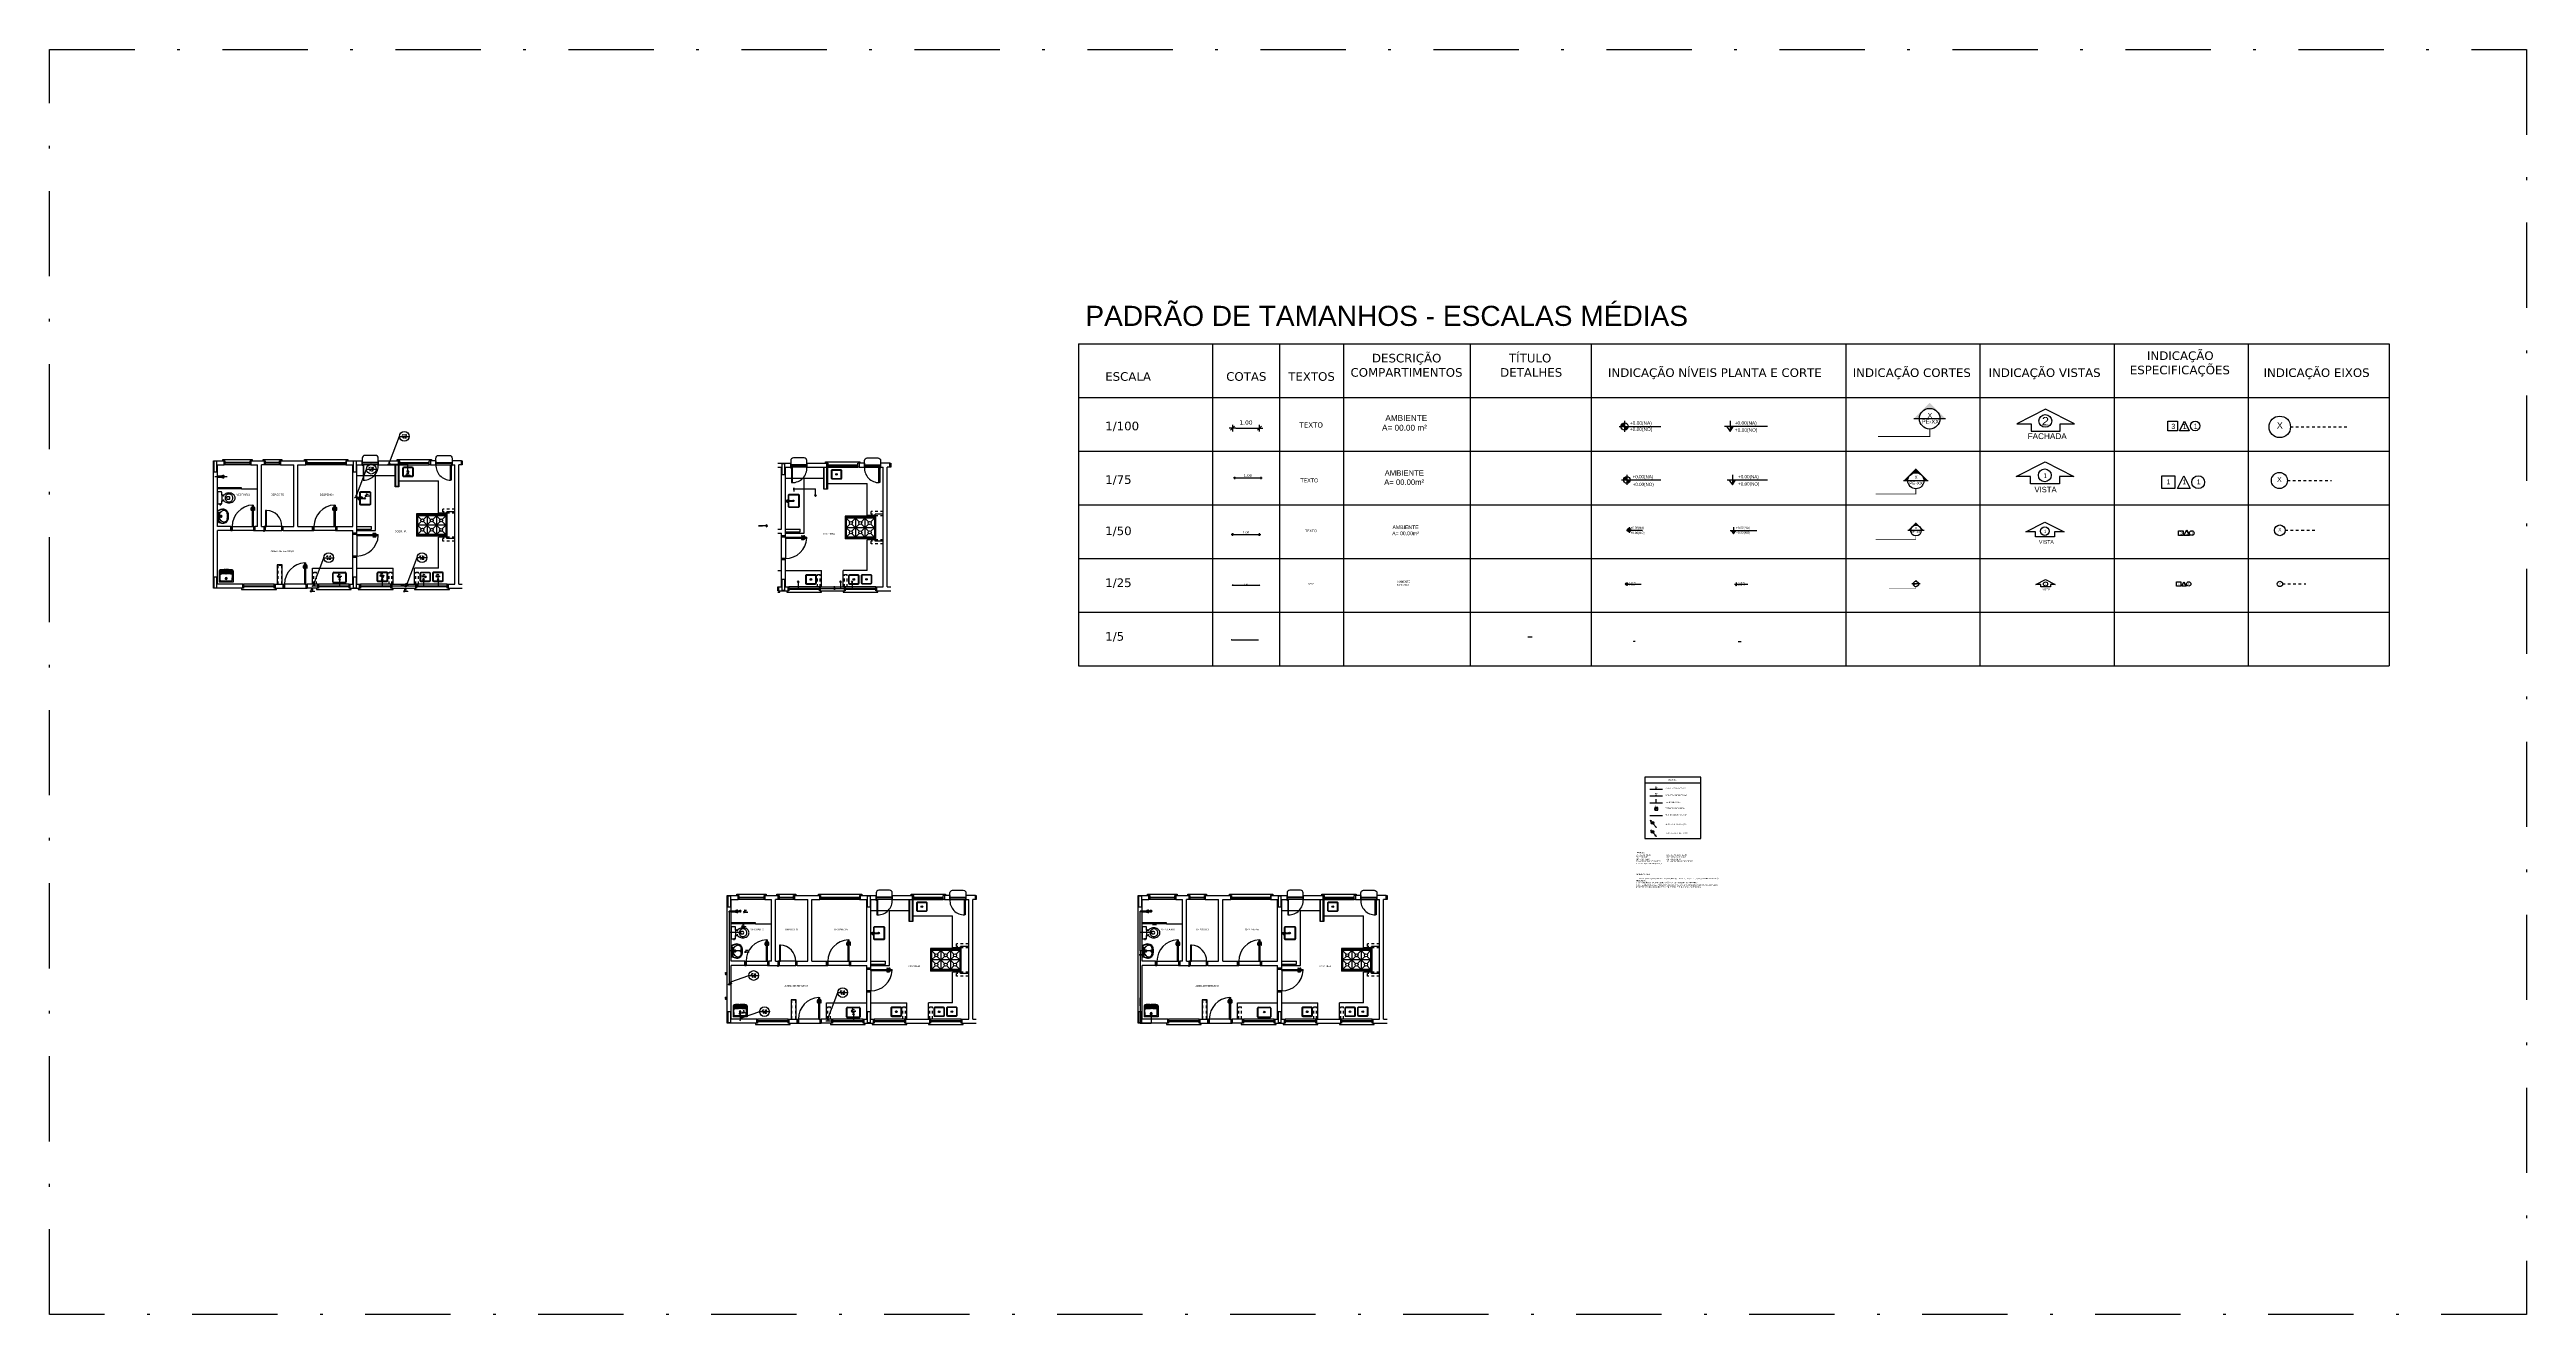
# Model space of a CAD drawing. Extents: x 88.4 to 180.8, y 152.7 to 199.9.
import ezdxf

# ---------------------------------------------------------------- set-up
doc = ezdxf.new("R2010")
doc.units = 0
doc.header["$LTSCALE"] = 0.005
doc.header["$PDMODE"] = 3
for name, pattern in [('C5', [60, 50, -5, 0, -5]), ('CONTINU', [0]), ('DASHDOT', [25.4, 12.7, -6.35, 0, -6.35]), ('HIDDEN', [9.525, 6.35, -3.175]), ('TRAÇO-2PTOS_P', [0.625, 0.25, -0.125, 0, -0.125, 0, -0.125])]:
    doc.linetypes.add(name, pattern=pattern)
doc.layers.get('0').update_dxf_attribs({"linetype": 'CONTINUOUS'})
doc.layers.get('DEFPOINTS').update_dxf_attribs({"linetype": 'CONTINUOUS'})
for name, color, linetype in [('A-JANEL', 3, 'CONTINUOUS'), ('A-PAREDE', 5, 'CONTINUOUS'), ('A-SOLEIRA', 1, 'CONTINUOUS'), ('A-WCCOZ', 7, 'CONTINUOUS'), ('AF', 5, 'CONTINUOUS'), ('ARQ-ALV-CORTE', 5, 'CONTINUOUS'), ('ARQ-ALV-ENCOBERTA', 8, 'CONTINUOUS'), ('ARQ-ALV-VISTA2', 2, 'CONTINUOUS'), ('ARQ-BNC-VISTA', 1, 'CONTINUOUS'), ('ARQ-COB-PROJ', 8, 'TRAÇO-2PTOS_P'), ('ARQ-CTA-1_025', 1, 'CONTINUOUS'), ('ARQ-CTA-1_050', 1, 'CONTINUOUS'), ('ARQ-CTA-1_100', 1, 'CONTINUOUS'), ('ARQ-ESQ-VISTA1', 2, 'CONTINUOUS'), ('ARQ-EXO-1_025', 251, 'C5'), ('ARQ-EXO-1_050', 251, 'C5'), ('ARQ-EXO-1_100', 251, 'C5'), ('ARQ-HTC', 9, 'CONTINUOUS'), ('ARQ-MOB-VISTA', 1, 'CONTINU'), ('ARQ-SMB-1_025', 1, 'CONTINUOUS'), ('ARQ-SMB-1_050', 1, 'CONTINUOUS'), ('ARQ-SMB-1_075', 1, 'CONTINUOUS'), ('ARQ-SMB-1_100', 1, 'CONTINUOUS'), ('ARQ-TXT', 2, 'CONTINUOUS'), ('ARQ-TXT-1_025', 2, 'CONTINUOUS'), ('ARQ-TXT-1_050', 2, 'CONTINUOUS'), ('ARQ-TXT-1_075', 2, 'CONTINUOUS'), ('ARQ-TXT-1_100', 2, 'CONTINUOUS'), ('BARRILETE', 4, 'CONTINUOUS'), ('ESG-GERAL', 7, 'CONTINUOUS'), ('INST', 1, 'CONTINUOUS'), ('T-AF', 7, 'CONTINUOUS'), ('TEXTO', 3, 'CONTINUOUS')]:
    doc.layers.add(name, color=color, linetype=linetype)
doc.styles.add('A20', font='arial.ttf', dxfattribs={"height": 0.2})
doc.styles.add('A26', font='arial.ttf', dxfattribs={"height": 0.26})
doc.styles.add('ESC-50-A20', font='arial.ttf', dxfattribs={"height": 0.1})
doc.styles.add('FNDE Text Cota 0075', font='verdana.ttf', dxfattribs={"height": 0.1})
doc.styles.add('FNDE Texto Cota 0005', font='verdana.ttf', dxfattribs={"height": 0.008})
doc.styles.add('FNDE Texto Cota 0025', font='verdana.ttf', dxfattribs={"height": 0.04})
doc.styles.add('FNDE Texto Cota 0050', font='verdana.ttf', dxfattribs={"height": 0.08})
doc.styles.add('FNDE Texto Cota 0100', font='verdana.ttf', dxfattribs={"height": 0.16})
doc.styles.add('R80', font='SIMPLEX.SHX', dxfattribs={"height": 0.2})
doc.dimstyles.new('FNDE 1-0005', dxfattribs={"dimscale": 2.5, "dimtxt": 0.008, "dimasz": 0.0025, "dimexe": 0.15, "dimexo": 0.15, "dimgap": 0.0025, "dimtad": 1, "dimzin": 4, "dimdsep": 46, "dimtxsty": 'FNDE Texto Cota 0005', "dimblk": 'tic', "dimcen": 0.15, "dimdle": 0.15, "dimse1": 1, "dimse2": 1, "dimclrd": 251, "dimclre": 251, "dimclrt": 256, "dimaunit": 1, "dimadec": 3, "dimazin": 0, "dimtfac": 1, "dimtix": 1, "dimtmove": 2, "dimatfit": 3, "dimldrblk": 'tic', "dimfxl": 0.15, "dimtvp": 1, "dimtolj": 1, "dimtzin": 0, "dimarcsym": 0})
doc.dimstyles.new('FNDE 1-0025', dxfattribs={"dimscale": 5, "dimtxt": 0.04, "dimasz": 0.0035, "dimexe": 0.15, "dimexo": 0.15, "dimgap": 0.0025, "dimtad": 1, "dimzin": 1, "dimdsep": 46, "dimtxsty": 'FNDE Texto Cota 0025', "dimblk": 'tic', "dimcen": 0.015, "dimdle": 0.15, "dimse1": 1, "dimse2": 1, "dimclrd": 251, "dimclre": 251, "dimclrt": 256, "dimaunit": 1, "dimadec": 3, "dimazin": 0, "dimtfac": 1, "dimtix": 1, "dimtmove": 2, "dimatfit": 3, "dimfxl": 0.15, "dimtvp": 1, "dimtolj": 1, "dimtzin": 0, "dimarcsym": 0})
doc.dimstyles.new('FNDE 1-0050', dxfattribs={"dimscale": 5, "dimtxt": 0.08, "dimasz": 0.01, "dimexe": 0.15, "dimexo": 0.15, "dimgap": 0.01, "dimtad": 1, "dimzin": 1, "dimdsep": 46, "dimtxsty": 'FNDE Texto Cota 0050', "dimblk": 'tic', "dimcen": 0.015, "dimdle": 0.15, "dimse1": 1, "dimse2": 1, "dimclrd": 251, "dimclre": 251, "dimclrt": 256, "dimaunit": 1, "dimadec": 3, "dimazin": 0, "dimtfac": 1, "dimtix": 1, "dimtmove": 2, "dimatfit": 3, "dimfxl": 0.15, "dimtvp": 1, "dimtolj": 1, "dimtzin": 0, "dimarcsym": 0})
doc.dimstyles.new('FNDE 1-0100', dxfattribs={"dimscale": 2.5, "dimtxt": 0.16, "dimasz": 0.05, "dimexe": 0.15, "dimexo": 0.15, "dimgap": 0.05, "dimtad": 1, "dimzin": 4, "dimdsep": 46, "dimtxsty": 'FNDE Texto Cota 0100', "dimblk": 'tic', "dimcen": 0.15, "dimdle": 0.15, "dimse1": 1, "dimse2": 1, "dimclrd": 251, "dimclre": 251, "dimclrt": 256, "dimaunit": 1, "dimadec": 3, "dimazin": 0, "dimtfac": 1, "dimtix": 1, "dimtmove": 2, "dimatfit": 3, "dimldrblk": 'tic', "dimfxl": 0.15, "dimtvp": 1, "dimtolj": 1, "dimtzin": 0, "dimarcsym": 0})
doc.dimstyles.new('FNDE 1-075', dxfattribs={"dimscale": 2.5, "dimtxt": 0.1, "dimasz": 0.015, "dimexe": 0.15, "dimexo": 0.15, "dimgap": 0.015, "dimtad": 1, "dimzin": 4, "dimdsep": 46, "dimtxsty": 'FNDE Text Cota 0075', "dimblk": 'tic', "dimcen": 0.025, "dimdle": 0.15, "dimse1": 1, "dimse2": 1, "dimclrd": 251, "dimclre": 251, "dimclrt": 256, "dimaunit": 1, "dimadec": 3, "dimazin": 0, "dimtfac": 1, "dimtix": 1, "dimtmove": 2, "dimatfit": 3, "dimldrblk": 'DOTSMALL', "dimfxl": 0.15, "dimtvp": 1, "dimtolj": 1, "dimtzin": 0, "dimarcsym": 0})

# ---------------------------------------------------------------- blocks, each defined once
blk = doc.blocks.new('A$C46384032')
at = {"layer": 'BARRILETE', "linetype": 'Continuous'}
for p, q in [((0, 0.034), (0, 0.069)), ((0.055, 0.034), (0, 0.069)), ((0, 0.034), (0, 0)), ((0, 0), (0.055, 0.034))]:
    blk.add_line(p, q, dxfattribs=at)
blk = doc.blocks.new('REGISTRO_BLOCK')
at = {"layer": 'BARRILETE', "extrusion": (0, 1, 6.12303e-17)}
for p, q in [((0.039, 0), (0.1, 0)), ((0.1, 0, -0.036), (0.1, 0, 0.055))]:
    blk.add_line(p, q, dxfattribs=at)
blk.add_circle((0, 0), 0.0392, dxfattribs=at)
blk = doc.blocks.new('FNDE-Nível Corte-1_050')
blk.add_hatch(color=251).paths.add_polyline_path([(140.657, -0.187), (140.741, -0.187), (140.657, -0.313)])
at = {"color": 251}
for p, q in [((140.531, -0.187), (141.531, -0.187)), ((140.657, -0.061), (140.657, -0.313))]:
    blk.add_line(p, q, dxfattribs=at)
blk.add_lwpolyline([(140.573, -0.187), (140.657, -0.313), (140.741, -0.187)], dxfattribs=at)
blk = doc.blocks.new('FNDE-Nível Planta-1_100')
at = {"linetype": 'Continuous', "ltscale": 0.5}
h = blk.add_hatch(color=1, dxfattribs=at)
h.paths.add_polyline_path([(135.66, 7.81), (135.66, 7.98, 0.414214), (135.49, 7.81)])
h.paths.add_polyline_path([(135.66, 7.81), (135.66, 7.65, 0.414214), (135.82, 7.81)])
at = {"color": 1}
for p, q in [((135.4, 7.81), (135.82, 7.81)), ((135.66, 8.07), (135.66, 7.56)), ((135.82, 7.81), (137.34, 7.81))]:
    blk.add_line(p, q, dxfattribs=at)
blk.add_circle((135.66, 7.81), 0.168, dxfattribs=at)
blk = doc.blocks.new('FNDE-Ind Corte-1_100')
blk.add_hatch(color=251).paths.add_polyline_path([(241.999, -2.386), (242.214, -2.386, -1), (243.014, -2.386), (243.229, -2.386), (242.614, -1.77)])
at = {"color": 251, "linetype": 'Continuous'}
blk.add_line((243.229, -2.386), (241.999, -2.386), dxfattribs=at)
blk.add_circle((242.614, -2.386), 0.4, dxfattribs=at)
blk = doc.blocks.new('tic')
at = {"color": 251}
for p, q in [((-1, 0), (1, 0)), ((0, -1), (0, 1))]:
    blk.add_line(p, q, dxfattribs=at)
blk.add_line((-0.6, -0.6), (0.6, 0.6))
blk = doc.blocks.new('*D18')
at = {"layer": 'ARQ-CTA-1_025', "color": 251, "lineweight": -2}
blk.add_line((132.571, 179.907), (133.536, 179.907), dxfattribs=at)
at = {"layer": 'DEFPOINTS', "color": 0}
for p in [(133.554, 179.907), (132.554, 178.907), (133.554, 178.907)]:
    blk.add_point(p, dxfattribs=at)
at = {"layer": 'ARQ-CTA-1_025', "color": 251, "lineweight": -2, "xscale": 0.0175, "yscale": 0.0175, "zscale": 0.0175, "rotation": 180}
blk.add_blockref('tic', (132.554, 179.907), dxfattribs=at)
at = {"layer": 'ARQ-CTA-1_025', "color": 251, "lineweight": -2, "xscale": 0.0175, "yscale": 0.0175, "zscale": 0.0175}
blk.add_blockref('tic', (133.554, 179.907), dxfattribs=at)
at = {"layer": 'ARQ-CTA-1_025', "insert": (133.054, 179.94), "char_height": 0.04, "attachment_point": 5, "style": 'FNDE Texto Cota 0025'}
blk.add_mtext('\\A1;1.00', dxfattribs=at)
blk = doc.blocks.new('*D19')
at = {"layer": 'ARQ-CTA-1_100', "color": 251, "lineweight": -2}
blk.add_line((132.679, 185.762), (133.429, 185.762), dxfattribs=at)
at = {"layer": 'DEFPOINTS', "color": 0}
for p in [(133.554, 185.762), (132.554, 184.907), (133.554, 184.907)]:
    blk.add_point(p, dxfattribs=at)
at = {"layer": 'ARQ-CTA-1_100', "color": 251, "lineweight": -2, "xscale": 0.125, "yscale": 0.125, "zscale": 0.125, "rotation": 180}
blk.add_blockref('tic', (132.554, 185.762), dxfattribs=at)
at = {"layer": 'ARQ-CTA-1_100', "color": 251, "lineweight": -2, "xscale": 0.125, "yscale": 0.125, "zscale": 0.125}
blk.add_blockref('tic', (133.554, 185.762), dxfattribs=at)
at = {"layer": 'ARQ-CTA-1_100', "insert": (133.054, 185.971), "char_height": 0.16, "attachment_point": 5, "style": 'FNDE Texto Cota 0100'}
blk.add_mtext('\\A1;1.00', dxfattribs=at)
blk = doc.blocks.new('FNDE-Nível Planta-1_025')
at = {"linetype": 'Continuous', "ltscale": 0.5}
h = blk.add_hatch(color=251, dxfattribs=at)
h.paths.add_polyline_path([(135.657, 3.813), (135.657, 3.855, 0.414214), (135.615, 3.813)])
h.paths.add_polyline_path([(135.657, 3.813), (135.657, 3.771, 0.414214), (135.699, 3.813)])
at = {"color": 251}
for p, q in [((135.594, 3.813), (135.699, 3.813)), ((135.657, 3.876), (135.657, 3.75)), ((135.699, 3.813), (136.199, 3.813))]:
    blk.add_line(p, q, dxfattribs=at)
blk.add_circle((135.657, 3.813), 0.042, dxfattribs=at)
blk = doc.blocks.new('FNDE-Nível Planta-1_050')
at = {"linetype": 'Continuous', "ltscale": 0.5}
h = blk.add_hatch(color=251, dxfattribs=at)
h.paths.add_polyline_path([(135.698, 5.827), (135.698, 5.894, 0.414214), (135.631, 5.827)])
h.paths.add_polyline_path([(135.698, 5.827), (135.698, 5.76, 0.414214), (135.766, 5.827)])
at = {"color": 251}
for p, q in [((135.598, 5.827), (135.766, 5.827)), ((135.698, 5.928), (135.698, 5.726)), ((135.766, 5.827), (136.198, 5.827))]:
    blk.add_line(p, q, dxfattribs=at)
blk.add_circle((135.698, 5.827), 0.0672, dxfattribs=at)
blk = doc.blocks.new('FNDE-Nível Corte-1_100')
blk.add_hatch(color=251).paths.add_polyline_path([(140.66, 1.81), (140.82, 1.81), (140.66, 1.56)])
at = {"color": 251}
for p, q in [((140.4, 1.81), (142.4, 1.81)), ((140.66, 2.07), (140.66, 1.56))]:
    blk.add_line(p, q, dxfattribs=at)
blk.add_lwpolyline([(140.49, 1.81), (140.66, 1.56), (140.82, 1.81)], dxfattribs=at)
blk = doc.blocks.new('FNDE-Nível Corte-1_025')
blk.add_hatch(color=251).paths.add_polyline_path([(140.657, -2.479), (140.699, -2.479), (140.657, -2.542)])
at = {"color": 251}
for p, q in [((140.594, -2.479), (141.094, -2.479)), ((140.657, -2.416), (140.657, -2.542))]:
    blk.add_line(p, q, dxfattribs=at)
blk.add_lwpolyline([(140.615, -2.479), (140.657, -2.542), (140.699, -2.479)], dxfattribs=at)
blk = doc.blocks.new('FNDE-Ind Corte-1_025')
blk.add_hatch(color=251).paths.add_polyline_path([(242.46, -6.253), (242.514, -6.253, -1), (242.714, -6.253), (242.768, -6.253), (242.614, -6.099)])
at = {"color": 251, "linetype": 'Continuous'}
blk.add_line((242.768, -6.253), (242.46, -6.253), dxfattribs=at)
blk.add_circle((242.614, -6.253), 0.1, dxfattribs=at)
blk = doc.blocks.new('FNDE-Ind Corte-1_050')
blk.add_hatch(color=251).paths.add_polyline_path([(242.306, -4.253), (242.414, -4.253, -1), (242.814, -4.253), (242.922, -4.253), (242.614, -3.945)])
at = {"color": 251, "linetype": 'Continuous'}
blk.add_line((242.922, -4.253), (242.306, -4.253), dxfattribs=at)
blk.add_circle((242.614, -4.253), 0.2, dxfattribs=at)
blk = doc.blocks.new('*D20')
at = {"layer": 'ARQ-CTA-1_050', "color": 251, "lineweight": -2}
blk.add_line((132.604, 181.794), (133.504, 181.794), dxfattribs=at)
at = {"layer": 'DEFPOINTS', "color": 0}
for p in [(132.554, 182.338), (133.554, 182.338), (133.554, 181.794)]:
    blk.add_point(p, dxfattribs=at)
at = {"layer": 'ARQ-CTA-1_050', "color": 251, "lineweight": -2, "xscale": 0.05, "yscale": 0.05, "zscale": 0.05, "rotation": 180}
blk.add_blockref('tic', (132.554, 181.794), dxfattribs=at)
at = {"layer": 'ARQ-CTA-1_050', "color": 251, "lineweight": -2, "xscale": 0.05, "yscale": 0.05, "zscale": 0.05}
blk.add_blockref('tic', (133.554, 181.794), dxfattribs=at)
at = {"layer": 'ARQ-CTA-1_050', "insert": (133.054, 181.877), "char_height": 0.08, "attachment_point": 5, "style": 'FNDE Texto Cota 0050'}
blk.add_mtext('\\A1;1.00', dxfattribs=at)
blk = doc.blocks.new('*D21')
at = {"layer": 'ARQ-HTC', "color": 251, "linetype": 'Continuous', "lineweight": -2}
blk.add_line((132.658, 183.904), (133.583, 183.904), dxfattribs=at)
at = {"layer": 'DEFPOINTS', "color": 0, "linetype": 'Continuous'}
for p in [(132.621, 184.029), (133.621, 184.029), (133.621, 183.904)]:
    blk.add_point(p, dxfattribs=at)
at = {"layer": 'ARQ-HTC', "color": 251, "linetype": 'Continuous', "lineweight": -2, "xscale": 0.0375, "yscale": 0.0375, "zscale": 0.0375, "rotation": 180}
blk.add_blockref('tic', (132.621, 183.904), dxfattribs=at)
at = {"layer": 'ARQ-HTC', "color": 251, "linetype": 'Continuous', "lineweight": -2, "xscale": 0.0375, "yscale": 0.0375, "zscale": 0.0375}
blk.add_blockref('tic', (133.621, 183.904), dxfattribs=at)
at = {"layer": 'ARQ-HTC', "linetype": 'Continuous', "insert": (133.121, 183.994), "char_height": 0.1, "attachment_point": 5, "style": 'FNDE Text Cota 0075'}
blk.add_mtext('\\A1;1.00', dxfattribs=at)
blk = doc.blocks.new('_DOTSMALL')
at = {"color": 0, "linetype": 'ByBlock', "const_width": 0.5}
blk.add_lwpolyline([(-0.0625, 0, 1), (0.0625, 0, 1)], format="xyb", close=True, dxfattribs=at)
blk = doc.blocks.new('*D22')
at = {"layer": 'ARQ-HTC', "color": 251, "linetype": 'Continuous', "lineweight": -2}
blk.add_line((132.514, 177.871), (133.502, 177.871), dxfattribs=at)
at = {"layer": 'DEFPOINTS', "color": 0, "linetype": 'Continuous'}
for p in [(132.508, 177.948), (133.508, 177.966), (133.508, 177.871)]:
    blk.add_point(p, dxfattribs=at)
at = {"layer": 'ARQ-HTC', "color": 251, "linetype": 'Continuous', "lineweight": -2, "xscale": 0.00625, "yscale": 0.00625, "zscale": 0.00625, "rotation": 180}
blk.add_blockref('tic', (132.508, 177.871), dxfattribs=at)
at = {"layer": 'ARQ-HTC', "color": 251, "linetype": 'Continuous', "lineweight": -2, "xscale": 0.00625, "yscale": 0.00625, "zscale": 0.00625}
blk.add_blockref('tic', (133.508, 177.871), dxfattribs=at)
at = {"layer": 'ARQ-HTC', "linetype": 'Continuous', "insert": (133.008, 177.881), "char_height": 0.008, "attachment_point": 5, "style": 'FNDE Texto Cota 0005'}
blk.add_mtext('\\A1;1.00', dxfattribs=at)
blk = doc.blocks.new('BLOCO1')
at = {"layer": 'A-JANEL', "color": 251}
blk.add_line((1.1, -4.75), (1.1, -4.6), dxfattribs=at)
at = {"layer": 'A-PAREDE', "color": 251}
for p, q in [((0, -4.75), (0, 0)), ((0, 0), (0.4, 0)), ((2.501, -0.15), (2.501, 0)), ((3.45, -0.15), (3.45, 0)), ((4.964, -0.15), (4.964, 0)), ((1.4, 0), (1.901, 0)), ((1.4, -0.15), (1.4, 0)), ((1.4, -0.15), (1.65, -0.15)), ((1.65, -2.45), (1.65, -0.15)), ((1.901, -0.15), (1.8, -0.15)), ((1.8, -2.45), (1.8, -0.15)), ((1.901, -0.15), (1.901, 0)), ((2.501, 0), (3.45, 0)), ((2.501, -0.15), (3, -0.15)), ((3, -2.45), (3, -0.15)), ((3.15, -2.45), (3.15, -0.15)), ((3.15, -0.15), (3.45, -0.15)), ((4.964, -0.15), (5.2, -0.15)), ((5.2, -2.45), (5.2, -0.15)), ((5.35, -2.7), (5.35, -0.15)), ((9, -4.6), (9, -0.15)), ((9.15, -4.6), (9.15, -0.15)), ((5.431, -1.384), (5.431, -1.359)), ((5.431, -1.365), (5.491, -1.365)), ((5.431, -1.369), (5.491, -1.369)), ((5.431, -1.439), (5.431, -1.414)), ((5.431, -1.429), (5.491, -1.429)), ((5.431, -1.433), (5.491, -1.433)), ((5.491, -1.384), (5.491, -1.359)), ((5.491, -1.439), (5.491, -1.414)), ((0.15, -4.6), (0.15, -2.6)), ((1.55, -2.6), (1.9, -2.6)), ((1.9, -2.6), (1.9, -2.45)), ((1.9, -2.65), (1.9, -2.5)), ((2.6, -2.6), (2.6, -2.45)), ((2.6, -2.45), (3, -2.45)), ((2.6, -2.6), (2.6, -2.45)), ((2.6, -2.6), (2.6, -2.45)), ((2.6, -2.6), (3.7, -2.6)), ((1.1, -4.6), (0.15, -4.6)), ((1.1, -4.75), (1.1, -4.6)), ((9.15, -4.6), (9.28, -4.6)), ((1.1, -4.75), (0, -4.75)), ((8.75, -4.75), (9.28, -4.75))]:
    blk.add_line(p, q, dxfattribs=at)
for points in [[(0.135, -0.415), (0.135, -0.015), (0.015, -0.015), (0.015, -0.415)], [(5.461, -1.444), (5.461, -1.449), (5.401, -1.449), (5.401, -1.444)], [(0.135, -4.735), (0.135, -4.335), (0.015, -4.335), (0.015, -4.735)]]:
    blk.add_lwpolyline(points, close=True, dxfattribs=at)
for points in [[(5.351, -1.389), (5.35, -1.39)], [(5.35, -1.39), (5.35, -1.392)], [(5.35, -1.392), (5.35, -1.408)], [(5.351, -1.41), (5.35, -1.408)], [(5.373, -1.389), (5.351, -1.389)], [(5.351, -1.389), (5.351, -1.409)], [(5.351, -1.39), (5.372, -1.39)], [(5.351, -1.409), (5.372, -1.409)], [(5.373, -1.41), (5.351, -1.41)], [(5.372, -1.389), (5.372, -1.409)], [(5.372, -1.41), (5.372, -1.409)], [(5.373, -1.384), (5.373, -1.414)], [(5.381, -1.414), (5.373, -1.414)], [(5.381, -1.384), (5.373, -1.384)], [(5.381, -1.372), (5.392, -1.372)], [(5.381, -1.372), (5.381, -1.426)], [(5.381, -1.426), (5.392, -1.426)], [(5.393, -1.425), (5.393, -1.374)], [(5.491, -1.384), (5.393, -1.384)], [(5.491, -1.414), (5.393, -1.414)], [(5.491, -1.384), (5.491, -1.414)], [(5.491, -1.389), (5.62, -1.389)], [(5.491, -1.41), (5.62, -1.41)], [(5.63, -1.398), (5.63, -1.399)]]:
    blk.add_lwpolyline(points, dxfattribs=at)
for points in [[(5.392, -1.372, -0.414208), (5.393, -1.374)], [(5.393, -1.425, -0.414212), (5.392, -1.426)], [(5.62, -1.389, -1), (5.62, -1.41)]]:
    blk.add_lwpolyline(points, format="xyb", dxfattribs=at)
for points in [[(5.501, -1.149), (5.821, -1.149, -0.414214), (5.861, -1.189), (5.861, -1.609, -0.414214), (5.821, -1.649), (5.501, -1.649, -0.414214), (5.461, -1.609), (5.461, -1.189, -0.414214)], [(5.501, -1.169), (5.821, -1.169, -0.414214), (5.841, -1.189), (5.841, -1.609, -0.414214), (5.821, -1.629), (5.501, -1.629, -0.414214), (5.481, -1.609), (5.481, -1.189, -0.414214)]]:
    blk.add_lwpolyline(points, format="xyb", close=True, dxfattribs=at)
blk.add_circle((5.644, -1.399), 0.03, dxfattribs=at)
for centre, start, end in [((5.461, -1.446), 71.00668, 108.85596), ((5.461, -1.352), 251.14404, 288.99332)]:
    blk.add_arc(centre, 0.0925, start, end, dxfattribs=at)
at = {"layer": 'A-SOLEIRA', "color": 251}
for p, q in [((1.05, -1.05), (1.65, -1.05)), ((1.95, -2.6), (2.55, -2.6)), ((2.55, -2.447), (1.99, -2.45)), ((5.2, -3.55), (5.2, -2.75)), ((5.35, -2.79), (5.35, -3.55))]:
    blk.add_line(p, q, dxfattribs=at)
blk.add_arc((1.967, -2.432), 0.583, 358.27919, 88.27919, dxfattribs=at)
at = {"layer": 'ARQ-ALV-CORTE', "color": 251}
for p, q in [((5.55, -0.15), (5.55, 0)), ((6.9, -0.15), (6.9, 0)), ((4.964, 0), (5.55, 0)), ((5.35, -0.15), (5.55, -0.15)), ((5.55, -0.15), (5.55, 0)), ((6.15, -0.059), (5.55, -0.059)), ((6.15, -0.089), (5.55, -0.089)), ((6.15, -0.15), (5.55, -0.15)), ((6.05, -2.6), (6.05, -0.55)), ((6.15, 0), (6.9, 0)), ((6.15, -0.003), (6.15, -0.153)), ((6.15, -0.153), (6.15, -0.003)), ((6.15, -0.15), (6.9, -0.15)), ((6.9, 0), (6.95, 0)), ((6.9, 0), (6.9, -0.15)), ((6.95, -0.15), (6.95, 0)), ((8.05, -0.15), (8.05, 0)), ((8.1, 0), (8.05, 0)), ((8.1, -0.15), (8.05, -0.15)), ((8.3, 0), (8.1, 0)), ((8.1, 0), (8.1, -0.15)), ((8.1, -0.15), (8.3, -0.15)), ((8.3, 0), (8.3, -0.15)), ((8.3, -0.059), (8.9, -0.059)), ((8.3, -0.089), (8.9, -0.089)), ((8.3, -0.15), (8.9, -0.15)), ((9.25, 0), (8.9, 0)), ((8.9, 0), (8.9, -0.15)), ((8.9, -0.15), (9, -0.15)), ((9.25, -0.15), (9.15, -0.15)), ((9.25, -0.15), (9.15, -0.15)), ((9.25, -0.15), (9.25, 0)), ((9.25, 0), (9.25, -0.15)), ((8.55, -1.9), (8.55, -1.8)), ((5.35, -2.75), (5.2, -2.75)), ((5.35, -2.45), (5.9, -2.45)), ((5.35, -2.55), (5.9, -2.55)), ((5.35, -2.6), (6.05, -2.6)), ((5.35, -2.75), (5.35, -2.7)), ((5.35, -2.75), (6.15, -2.75)), ((5.35, -2.79), (5.35, -2.75)), ((5.9, -2.55), (5.9, -2.45)), ((8.705, -1.975), (7.578, -1.974)), ((7.578, -1.974), (7.578, -2.814)), ((8.705, -2.01), (7.578, -2.009)), ((7.617, -2.049), (7.752, -2.185)), ((8.667, -2.05), (7.617, -2.049)), ((7.617, -2.049), (7.617, -2.749)), ((7.617, -2.399), (7.752, -2.264)), ((7.752, -2.535), (7.617, -2.399)), ((8.667, -2.4), (7.617, -2.399)), ((7.752, -2.614), (7.617, -2.749)), ((8.667, -2.75), (7.617, -2.749)), ((7.831, -2.185), (7.967, -2.049)), ((7.831, -2.264), (8.102, -2.535)), ((8.102, -2.264), (7.831, -2.535)), ((7.967, -2.749), (7.831, -2.614)), ((7.967, -2.049), (8.102, -2.185)), ((7.967, -2.049), (7.967, -2.749)), ((8.102, -2.614), (7.967, -2.749)), ((8.317, -2.05), (8.181, -2.185)), ((8.181, -2.264), (8.452, -2.535)), ((8.452, -2.264), (8.181, -2.535)), ((8.181, -2.614), (8.317, -2.75)), ((8.452, -2.185), (8.317, -2.05)), ((8.317, -2.05), (8.317, -2.75)), ((8.317, -2.75), (8.452, -2.614)), ((8.7, -1.95), (8.4, -1.95)), ((8.667, -2.05), (8.531, -2.185)), ((8.667, -2.4), (8.531, -2.264)), ((8.531, -2.535), (8.667, -2.4)), ((8.531, -2.614), (8.667, -2.75)), ((8.667, -2.05), (8.667, -2.75)), ((8.7, -2.9), (8.7, -1.9)), ((8.705, -1.975), (8.705, -2.815)), ((5.35, -2.79), (6.15, -2.79)), ((8.705, -2.785), (7.578, -2.784)), ((8.705, -2.799), (7.578, -2.798)), ((8.705, -2.815), (7.578, -2.814)), ((8.4, -4), (8.4, -2.85)), ((8.7, -2.85), (8.4, -2.85)), ((9, -2.9), (8.7, -2.9)), ((6.65, -4.6), (7.55, -4.6)), ((6.65, -4.75), (6.65, -4.6)), ((6.65, -4.75), (6.65, -4.6)), ((6.7, -4.6), (6.7, -4)), ((8.75, -4.6), (9, -4.6)), ((6.65, -4.75), (7.55, -4.75)), ((6.97, -4.75), (7.395, -4.75))]:
    blk.add_line(p, q, dxfattribs=at)
for points in [[(6.15, -0.15), (6.15, 0.1, 0.414214), (6.05, 0.2), (5.65, 0.2, 0.414214), (5.55, 0.1), (5.55, -0.15)], [(8.3, -0.15), (8.3, 0.1, -0.414214), (8.4, 0.2), (8.8, 0.2, -0.414214), (8.9, 0.1), (8.9, -0.15)]]:
    blk.add_lwpolyline(points, format="xyb", dxfattribs=at)
for points in [[(5.335, -0.415), (5.335, -0.015), (5.215, -0.015), (5.215, -0.415)], [(9.28, -0.15), (9.25, -0.15), (9.25, 0), (9.28, 0)], [(6.65, -4.75), (6.62, -4.75), (6.62, -4.6), (6.65, -4.6)]]:
    blk.add_lwpolyline(points, close=True, dxfattribs=at)
for points in [[(5.58, -0.15), (5.58, -0.18), (5.55, -0.18), (5.55, -0.15), (5.58, -0.15)], [(5.58, -0.15), (5.58, -0.72), (5.61, -0.72), (5.61, -0.15), (5.58, -0.15)], [(8.87, -0.15), (8.87, -0.18), (8.9, -0.18), (8.9, -0.15), (8.87, -0.15)]]:
    blk.add_lwpolyline(points, dxfattribs=at)
for points in [[(6.1, -4.201), (6.1, -4.461, 0.414214), (6.14, -4.501), (6.46, -4.501, 0.414214), (6.5, -4.461), (6.5, -4.201, 0.414214), (6.46, -4.161), (6.14, -4.161, 0.414214)], [(6.104, -4.195), (6.104, -4.455, 0.414214), (6.144, -4.495), (6.464, -4.495, 0.414214), (6.504, -4.455), (6.504, -4.195, 0.414214), (6.464, -4.155), (6.144, -4.155, 0.414214)], [(6.12, -4.201), (6.12, -4.461, 0.414214), (6.14, -4.481), (6.46, -4.481, 0.414214), (6.48, -4.461), (6.48, -4.201, 0.414214), (6.46, -4.181), (6.14, -4.181, 0.414214)], [(6.124, -4.195), (6.124, -4.455, 0.414214), (6.144, -4.475), (6.464, -4.475, 0.414214), (6.484, -4.455), (6.484, -4.195, 0.414214), (6.464, -4.175), (6.144, -4.175, 0.414214)]]:
    blk.add_lwpolyline(points, format="xyb", close=True, dxfattribs=at)
for centre, radius in [((7.792, -2.224), 0.056), ((7.792, -2.574), 0.056), ((8.142, -2.224), 0.056), ((8.142, -2.574), 0.056), ((8.492, -2.225), 0.056), ((8.492, -2.575), 0.056), ((6.3, -4.331), 0.03), ((6.304, -4.325), 0.03)]:
    blk.add_circle(centre, radius, dxfattribs=at)
blk.add_arc((5.613, -0.182), 0.538, 269.20188, 3.36789, dxfattribs=at)
at = {"layer": 'ARQ-ALV-ENCOBERTA', "color": 251, "linetype": 'HIDDEN'}
for p, q in [((9, -1.8), (8.55, -1.8)), ((9, -1.9), (8.55, -1.9)), ((9, -1.953), (8.7, -1.953)), ((8.55, -3), (8.55, -2.9)), ((9, -2.9), (8.55, -2.9)), ((9, -3), (8.55, -3)), ((9, -2.85), (8.7, -2.85)), ((3.75, -4.15), (3.85, -4.15)), ((3.75, -4.6), (3.75, -4.15)), ((3.85, -4.6), (3.85, -4.15)), ((6.55, -4.15), (6.65, -4.15)), ((6.55, -4.6), (6.55, -4.15)), ((6.65, -4.6), (6.65, -4.15)), ((7.55, -4.15), (7.65, -4.15)), ((7.55, -4.6), (7.55, -4.15)), ((7.65, -4.6), (7.65, -4.15))]:
    blk.add_line(p, q, dxfattribs=at)
at = {"layer": 'ARQ-ALV-VISTA2', "color": 251, "ltscale": 0.1}
blk.add_line((9.15, -1.67), (9.15, -1.67), dxfattribs=at)
blk.add_lwpolyline([(2.55, -4.6), (2.57, -4.6), (2.57, -3.88), (2.38, -3.88), (2.38, -4.6)], dxfattribs=at)
at = {"layer": 'ARQ-BNC-VISTA', "color": 251}
for p, q in [((5.35, -0.55), (6.78, -0.55)), ((6.92, -0.75), (8.4, -0.75)), ((8.4, -1.95), (8.4, -0.75)), ((9, -1.9), (8.7, -1.9)), ((0.22, -4.108), (0.22, -4.52)), ((0.74, -4.52), (0.22, -4.52)), ((0.246, -4.208), (0.242, -4.109)), ((0.246, -4.208), (0.248, -4.252)), ((0.257, -4.455), (0.248, -4.249)), ((0.274, -4.225), (0.268, -4.225)), ((0.673, -4.483), (0.287, -4.483)), ((0.431, -4.389), (0.48, -4.389)), ((0.447, -4.054), (0.48, -4.054)), ((0.449, -4.074), (0.48, -4.074)), ((0.451, -4.089), (0.48, -4.089)), ((0.452, -4.105), (0.48, -4.105)), ((0.454, -4.115), (0.48, -4.115)), ((0.455, -4.132), (0.48, -4.132)), ((0.457, -4.142), (0.48, -4.142)), ((0.458, -4.158), (0.48, -4.158)), ((0.459, -4.168), (0.48, -4.168)), ((0.461, -4.185), (0.48, -4.185)), ((0.463, -4.196), (0.48, -4.196)), ((0.464, -4.212), (0.48, -4.212)), ((0.514, -4.054), (0.48, -4.054)), ((0.511, -4.074), (0.48, -4.074)), ((0.51, -4.089), (0.48, -4.089)), ((0.508, -4.105), (0.48, -4.105)), ((0.507, -4.115), (0.48, -4.115)), ((0.505, -4.132), (0.48, -4.132)), ((0.504, -4.142), (0.48, -4.142)), ((0.502, -4.158), (0.48, -4.158)), ((0.501, -4.168), (0.48, -4.168)), ((0.499, -4.185), (0.48, -4.185)), ((0.498, -4.196), (0.48, -4.196)), ((0.496, -4.212), (0.48, -4.212)), ((0.48, -4.439), (0.48, -4.34)), ((0.529, -4.389), (0.48, -4.389)), ((0.687, -4.225), (0.692, -4.225)), ((0.703, -4.455), (0.712, -4.249)), ((0.714, -4.208), (0.712, -4.252)), ((0.714, -4.208), (0.718, -4.109)), ((0.74, -4.108), (0.74, -4.52)), ((3.7, -4), (5.2, -4)), ((5.35, -4), (6.7, -4))]:
    blk.add_line(p, q, dxfattribs=at)
for centre, radius, start, end in [((0.263, -4.108), 0.043, 102.59157, 180.54671), ((0.264, -4.108), 0.0225, 94.6495, 182.49154), ((0.27, -4.248), 0.0225, 95.00466, 182.49154), ((0.769, -10.318), 6.272, 92.94724, 94.71421), ((0.264, -4.109), 0.00825, 91.57269, 277.72631), ((0.265, -4.136), 0.00847, 85.74579, 283.55321), ((0.287, -4.453), 0.03, 182.49154, 270), ((0.266, -4.163), 0.00855, 79.11991, 290.17908), ((0.269, -4.189), 0.00857, 78.764, 290.53499), ((0.769, -10.318), 6.252, 92.93636, 94.6495), ((0.271, -4.217), 0.00851, 80.36065, 262.12549), ((0.769, -10.318), 6.237, 92.92828, 94.6495), ((0.769, -10.318), 6.221, 92.91929, 94.6495), ((0.769, -10.318), 6.21, 92.91357, 94.6495), ((0.769, -10.318), 6.194, 92.90437, 94.6495), ((0.769, -10.318), 6.184, 92.89885, 94.6495), ((0.769, -10.318), 6.167, 92.8897, 94.6495), ((0.769, -10.318), 6.157, 92.88414, 94.6495), ((0.769, -10.318), 6.141, 92.87491, 94.6495), ((0.769, -10.318), 6.129, 92.86854, 94.6495), ((0.769, -10.318), 6.113, 92.85912, 94.6495), ((0.48, -4.389), 0.0341, 90, 270), ((0.48, -4.389), 0.0341, 90, 270), ((0.48, -4.389), 0.0219, 90, 270), ((0.48, -4.389), 0.0219, 90, 270), ((0.48, -4.389), 0.0341, 270, 90), ((0.48, -4.389), 0.0341, 270, 90), ((0.48, -4.389), 0.0219, 270, 90), ((0.48, -4.389), 0.0219, 270, 90), ((0.191, -10.318), 6.113, 85.3505, 87.14088), ((0.191, -10.318), 6.129, 85.3505, 87.13146), ((0.191, -10.318), 6.141, 85.3505, 87.12509), ((0.191, -10.318), 6.157, 85.3505, 87.11586), ((0.191, -10.318), 6.167, 85.3505, 87.1103), ((0.191, -10.318), 6.184, 85.3505, 87.10115), ((0.191, -10.318), 6.194, 85.3505, 87.09563), ((0.191, -10.318), 6.21, 85.3505, 87.08643), ((0.191, -10.318), 6.221, 85.3505, 87.08071), ((0.191, -10.318), 6.237, 85.3505, 87.07172), ((0.191, -10.318), 6.252, 85.3505, 87.06364), ((0.191, -10.318), 6.272, 85.28579, 87.05276), ((0.673, -4.453), 0.03, 270, 357.50846), ((0.689, -4.217), 0.00851, 277.87451, 99.63935), ((0.692, -4.189), 0.00857, 249.46501, 101.236), ((0.694, -4.163), 0.00855, 249.82092, 100.88008), ((0.69, -4.248), 0.0225, 357.50846, 84.99534), ((0.695, -4.136), 0.00847, 256.44679, 94.25421), ((0.696, -4.109), 0.00825, 262.27369, 88.42731), ((0.696, -4.108), 0.0225, 357.50846, 85.3505), ((0.697, -4.108), 0.043, 359.45329, 77.40843)]:
    blk.add_arc(centre, radius, start, end, dxfattribs=at)
at = {"layer": 'ARQ-COB-PROJ', "color": 251, "linetype": 'HIDDEN', "ltscale": 0.04}
blk.add_lwpolyline([(2.55, -4.6), (2.55, -3.9), (2.4, -3.9), (2.4, -4.6)], dxfattribs=at)
at = {"layer": 'ARQ-ESQ-VISTA1', "color": 251}
for p, q in [((0.4, -0.15), (0.4, 0)), ((0.05, -0.59), (0.51, -0.59)), ((0.15, -2.45), (0.15, -0.15)), ((0.15, -0.15), (0.4, -0.15)), ((0.15, -0.575), (0.15, -0.605)), ((0.32, -0.575), (0.15, -0.575)), ((0.15, -0.605), (0.32, -0.605)), ((0.318, -0.619), (0.358, -0.633)), ((0.32, -0.605), (0.32, -0.575)), ((0.357, -0.547), (0.325, -0.56)), ((1.37, -0.065), (0.43, -0.065)), ((1.37, -0.085), (0.43, -0.085)), ((1.37, -0.15), (0.43, -0.15)), ((2.471, -0.15), (1.931, -0.15)), ((2.471, -0.065), (1.932, -0.065)), ((2.471, -0.085), (1.932, -0.085)), ((3.48, -0.06), (4.934, -0.06)), ((3.48, -0.09), (4.934, -0.09)), ((4.934, -0.15), (3.48, -0.15)), ((6.8, -0.95), (6.8, -0.15)), ((6.9, -0.15), (6.95, -0.15)), ((6.9, -0.95), (6.9, -0.15)), ((6.95, -0.06), (8.05, -0.06)), ((6.95, -0.09), (8.05, -0.09)), ((6.95, -0.15), (8.05, -0.15)), ((1.05, -1.01), (0.15, -1.01)), ((1.05, -1.05), (0.15, -1.05)), ((0.15, -1.179), (0.15, -1.386)), ((0.15, -1.386), (0.15, -1.593)), ((0.241, -1.161), (0.168, -1.161)), ((0.168, -1.611), (0.241, -1.611)), ((0.241, -1.623), (0.238, -1.623)), ((0.238, -1.623), (0.238, -1.639)), ((0.238, -1.639), (0.256, -1.639)), ((0.271, -1.161), (0.241, -1.161)), ((0.241, -1.611), (0.241, -1.623)), ((0.256, -1.639), (0.274, -1.639)), ((0.293, -1.161), (0.271, -1.161)), ((0.271, -1.623), (0.271, -1.611)), ((0.271, -1.611), (0.293, -1.611)), ((0.274, -1.623), (0.271, -1.623)), ((0.274, -1.639), (0.274, -1.623)), ((0.312, -1.283), (0.312, -1.179)), ((0.358, -1.28), (0.312, -1.283)), ((0.312, -1.593), (0.312, -1.489)), ((0.312, -1.489), (0.358, -1.492)), ((0.588, -1.342), (0.503, -1.342)), ((0.503, -1.431), (0.588, -1.431)), ((1.05, -1.05), (1.05, -1.01)), ((1.41, -1.84), (1.41, -1.76)), ((1.43, -1.84), (1.43, -1.76)), ((1.44, -1.73), (1.455, -1.73)), ((1.44, -1.75), (1.455, -1.75)), ((1.455, -1.765), (1.455, -1.715)), ((1.455, -1.715), (1.46, -1.715)), ((1.455, -1.765), (1.46, -1.765)), ((1.46, -2.45), (1.46, -1.65)), ((1.46, -1.65), (1.5, -1.65)), ((1.5, -2.45), (1.5, -1.65)), ((1.505, -1.715), (1.5, -1.715)), ((1.505, -1.765), (1.5, -1.765)), ((1.505, -1.765), (1.505, -1.715)), ((1.52, -1.73), (1.505, -1.73)), ((1.52, -1.75), (1.505, -1.75)), ((1.53, -1.84), (1.53, -1.76)), ((1.55, -1.84), (1.55, -1.76)), ((4.46, -1.84), (4.46, -1.76)), ((4.48, -1.84), (4.48, -1.76)), ((4.49, -1.73), (4.505, -1.73)), ((4.49, -1.75), (4.505, -1.75)), ((4.505, -1.765), (4.505, -1.715)), ((4.505, -1.715), (4.51, -1.715)), ((4.505, -1.765), (4.51, -1.765)), ((4.51, -2.45), (4.51, -1.65)), ((4.51, -1.65), (4.55, -1.65)), ((4.55, -2.45), (4.55, -1.65)), ((4.555, -1.715), (4.55, -1.715)), ((4.555, -1.765), (4.55, -1.765)), ((4.555, -1.765), (4.555, -1.715)), ((4.57, -1.73), (4.555, -1.73)), ((4.57, -1.75), (4.555, -1.75)), ((4.58, -1.84), (4.58, -1.76)), ((4.6, -1.84), (4.6, -1.76)), ((6.8, -0.95), (6.9, -0.95)), ((0.15, -1.878), (0.15, -2.256)), ((0.65, -2.45), (0.15, -2.45)), ((0.65, -2.6), (0.15, -2.6)), ((0.17, -2.254), (0.17, -1.88)), ((0.17, -1.914), (0.247, -1.941)), ((0.17, -1.915), (0.242, -1.951)), ((0.17, -2.215), (0.19, -2.215)), ((0.17, -2.219), (0.19, -2.219)), ((0.178, -2.215), (0.191, -2.209)), ((0.183, -2.215), (0.19, -2.213)), ((0.206, -2.048), (0.301, -2.056)), ((0.206, -2.087), (0.301, -2.079)), ((0.242, -2.051), (0.242, -1.951)), ((0.242, -2.179), (0.242, -2.084)), ((0.65, -2.6), (0.65, -2.45)), ((0.65, -2.45), (0.65, -2.6)), ((0.65, -2.45), (0.7, -2.45)), ((0.65, -2.6), (0.7, -2.6)), ((0.7, -2.45), (1.46, -2.45)), ((0.7, -2.45), (0.7, -2.6)), ((1.5, -2.6), (0.7, -2.6)), ((1.46, -2.45), (1.5, -2.45)), ((1.5, -2.45), (1.5, -2.6)), ((1.5, -2.45), (1.55, -2.45)), ((1.5, -2.6), (1.55, -2.6)), ((1.55, -2.6), (1.55, -2.45)), ((1.65, -2.45), (1.55, -2.45)), ((1.55, -2.45), (1.55, -2.6)), ((1.8, -2.45), (1.9, -2.45)), ((3.15, -2.45), (3.7, -2.45)), ((3.7, -2.6), (3.7, -2.45)), ((3.7, -2.45), (3.7, -2.6)), ((3.7, -2.45), (3.75, -2.45)), ((3.7, -2.6), (3.75, -2.6)), ((3.75, -2.45), (4.51, -2.45)), ((3.75, -2.45), (3.75, -2.6)), ((4.55, -2.6), (3.75, -2.6)), ((4.51, -2.45), (4.55, -2.45)), ((4.55, -2.45), (4.55, -2.6)), ((4.55, -2.45), (4.6, -2.45)), ((4.55, -2.6), (4.6, -2.6)), ((4.6, -2.6), (4.6, -2.45)), ((4.6, -2.45), (5.2, -2.45)), ((4.6, -2.45), (4.6, -2.6)), ((4.6, -2.6), (5.2, -2.6)), ((5.2, -2.7), (5.2, -2.6)), ((5.2, -2.7), (5.35, -2.7)), ((5.35, -2.7), (5.2, -2.7)), ((5.2, -2.75), (5.2, -2.7)), ((5.96, -2.7), (6.04, -2.7)), ((5.96, -2.72), (6.04, -2.72)), ((6.035, -2.745), (6.085, -2.745)), ((6.035, -2.745), (6.035, -2.75)), ((6.05, -2.73), (6.05, -2.745)), ((6.07, -2.73), (6.07, -2.745)), ((6.085, -2.745), (6.085, -2.75)), ((6.15, -2.79), (6.15, -2.75)), ((5.35, -3.55), (5.2, -3.55)), ((5.2, -3.6), (5.2, -3.55)), ((5.2, -4.6), (5.2, -3.6)), ((5.35, -3.6), (5.2, -3.6)), ((5.35, -3.6), (5.2, -3.6)), ((5.35, -3.6), (5.35, -3.55)), ((5.35, -4.6), (5.35, -3.6)), ((5.96, -2.82), (6.04, -2.82)), ((5.96, -2.84), (6.04, -2.84)), ((6.035, -2.795), (6.035, -2.79)), ((6.035, -2.795), (6.085, -2.795)), ((6.05, -2.81), (6.05, -2.795)), ((6.07, -2.81), (6.07, -2.795)), ((6.085, -2.795), (6.085, -2.79)), ((2.27, -4.6), (1.13, -4.6)), ((2.3, -4.75), (2.3, -4.6)), ((2.3, -4.6), (2.6, -4.6)), ((2.6, -4.6), (2.6, -4.75)), ((2.6, -4.6), (2.65, -4.6)), ((2.6, -4.75), (2.6, -4.6)), ((2.65, -4.6), (2.65, -4.75)), ((3.41, -4.6), (2.65, -4.6)), ((3.36, -3.99), (3.36, -3.91)), ((3.38, -3.99), (3.38, -3.91)), ((3.39, -3.88), (3.405, -3.88)), ((3.39, -3.9), (3.405, -3.9)), ((3.405, -3.915), (3.405, -3.865)), ((3.405, -3.865), (3.41, -3.865)), ((3.405, -3.915), (3.41, -3.915)), ((3.41, -4.6), (3.41, -3.8)), ((3.41, -3.8), (3.45, -3.8)), ((3.41, -4.6), (3.45, -4.6)), ((3.45, -4.6), (3.45, -3.8)), ((3.455, -3.865), (3.45, -3.865)), ((3.455, -3.915), (3.45, -3.915)), ((3.45, -4.6), (3.45, -4.75)), ((3.45, -4.6), (3.5, -4.6)), ((3.455, -3.915), (3.455, -3.865)), ((3.47, -3.88), (3.455, -3.88)), ((3.47, -3.9), (3.455, -3.9)), ((3.48, -3.99), (3.48, -3.91)), ((3.5, -3.99), (3.5, -3.91)), ((3.5, -4.6), (3.5, -4.75)), ((3.894, -4.6), (3.5, -4.6)), ((3.5, -4.75), (3.5, -4.6)), ((3.7, -4.6), (3.7, -4)), ((3.894, -4.75), (3.894, -4.6)), ((3.894, -4.75), (3.894, -4.6)), ((3.894, -4.6), (3.894, -4.75)), ((3.894, -4.75), (3.894, -4.6)), ((5.064, -4.6), (3.924, -4.6)), ((4.451, -4.516), (4.451, -4.196)), ((4.471, -4.516), (4.471, -4.196)), ((4.491, -4.156), (4.911, -4.156)), ((4.491, -4.176), (4.911, -4.176)), ((4.911, -4.536), (4.491, -4.536)), ((4.911, -4.556), (4.491, -4.556)), ((4.931, -4.196), (4.931, -4.516)), ((4.951, -4.196), (4.951, -4.516)), ((5.094, -4.75), (5.094, -4.6)), ((5.094, -4.75), (5.094, -4.6)), ((5.094, -4.6), (5.2, -4.6)), ((5.094, -4.6), (5.094, -4.75)), ((5.094, -4.75), (5.094, -4.6)), ((5.35, -4.6), (5.45, -4.6)), ((5.35, -4.6), (5.45, -4.6)), ((5.45, -4.75), (5.45, -4.6)), ((5.45, -4.75), (5.45, -4.6)), ((6.62, -4.6), (5.48, -4.6)), ((8.4, -4), (7.5, -4)), ((7.5, -4.6), (7.5, -4)), ((7.55, -4.75), (7.55, -4.6)), ((7.55, -4.75), (7.55, -4.6)), ((8.72, -4.6), (7.58, -4.6)), ((7.7, -4.2), (7.7, -4.46)), ((7.72, -4.2), (7.72, -4.46)), ((8.06, -4.16), (7.74, -4.16)), ((8.06, -4.18), (7.74, -4.18)), ((7.74, -4.48), (8.06, -4.48)), ((7.74, -4.5), (8.06, -4.5)), ((8.08, -4.46), (8.08, -4.2)), ((8.1, -4.46), (8.1, -4.2)), ((8.174, -4.194), (8.174, -4.454)), ((8.194, -4.194), (8.194, -4.454)), ((8.534, -4.155), (8.214, -4.154)), ((8.534, -4.175), (8.214, -4.174)), ((8.214, -4.474), (8.534, -4.475)), ((8.214, -4.494), (8.534, -4.495)), ((8.554, -4.455), (8.554, -4.195)), ((8.574, -4.455), (8.574, -4.195)), ((8.75, -4.75), (8.75, -4.6)), ((1.13, -4.66), (2.27, -4.66)), ((1.13, -4.69), (2.27, -4.69)), ((2.3, -4.75), (2.6, -4.75)), ((2.6, -4.75), (2.65, -4.75)), ((2.65, -4.75), (3.45, -4.75)), ((3.45, -4.75), (3.5, -4.75)), ((3.894, -4.75), (3.5, -4.75)), ((3.924, -4.66), (5.064, -4.66)), ((3.924, -4.69), (5.064, -4.69)), ((5.094, -4.75), (5.45, -4.75)), ((5.48, -4.66), (6.62, -4.66)), ((5.48, -4.69), (6.62, -4.69)), ((7.58, -4.66), (8.72, -4.66)), ((7.58, -4.69), (8.72, -4.69))]:
    blk.add_line(p, q, dxfattribs=at)
at = {"layer": 'ARQ-ESQ-VISTA1', "color": 251, "linetype": 'Continuous'}
for p, q in [((1.95, -2.45), (1.9, -2.45)), ((1.9, -2.45), (1.9, -2.6)), ((1.9, -2.6), (1.95, -2.6)), ((1.985, -1.85), (1.95, -1.85)), ((1.95, -1.85), (1.95, -2.45)), ((1.95, -2.6), (1.95, -2.45)), ((1.95, -2.45), (1.985, -2.45)), ((1.985, -2.45), (1.985, -1.85)), ((2.55, -2.6), (2.55, -2.45)), ((2.55, -2.45), (2.6, -2.45)), ((2.6, -2.6), (2.55, -2.6)), ((2.6, -2.6), (2.6, -2.45))]:
    blk.add_line(p, q, dxfattribs=at)
at = {"layer": 'ARQ-ESQ-VISTA1', "color": 251}
for points in [[(0.35, 0), (0.35, 0.05), (1.45, 0.05), (1.45, 0)], [(1.851, 0), (1.851, 0.05), (2.551, 0.05), (2.551, 0)], [(3.4, 0), (3.4, 0.05), (5.014, 0.05), (5.014, 0)], [(6.85, 0), (6.85, 0.05), (8.13, 0.05), (8.13, 0)], [(6.9, -0.15), (6.92, -0.15), (6.92, -0.97), (6.78, -0.97), (6.78, -0.15)], [(8.87, -0.15), (8.87, -0.72), (8.84, -0.72), (8.84, -0.15), (8.87, -0.15)], [(0.271, -1.611), (0.241, -1.611)], [(0.241, -1.623), (0.271, -1.623)], [(0.312, -1.283), (0.312, -1.386), (0.312, -1.489)], [(1.05, -4.75), (1.05, -4.8), (2.35, -4.8), (2.35, -4.75)], [(3.844, -4.75), (3.844, -4.8), (5.144, -4.8), (5.144, -4.75)], [(5.4, -4.75), (5.4, -4.8), (6.7, -4.8), (6.7, -4.75)], [(7.5, -4.75), (7.5, -4.8), (8.8, -4.8), (8.8, -4.75)]]:
    blk.add_lwpolyline(points, dxfattribs=at)
for points in [[(0.43, -0.15), (0.4, -0.15), (0.4, 0), (0.43, 0)], [(1.4, -0.15), (1.37, -0.15), (1.37, 0), (1.4, 0)], [(1.931, -0.15), (1.901, -0.15), (1.901, 0), (1.931, 0)], [(2.501, -0.15), (2.471, -0.15), (2.471, 0), (2.501, 0)], [(3.48, -0.15), (3.45, -0.15), (3.45, 0), (3.48, 0)], [(4.934, -0.15), (4.964, -0.15), (4.964, 0), (4.934, 0)], [(1.13, -4.75), (1.1, -4.75), (1.1, -4.6), (1.13, -4.6)], [(2.3, -4.75), (2.27, -4.75), (2.27, -4.6), (2.3, -4.6)], [(3.924, -4.75), (3.894, -4.75), (3.894, -4.6), (3.924, -4.6)], [(5.094, -4.75), (5.064, -4.75), (5.064, -4.6), (5.094, -4.6)], [(5.335, -4.735), (5.335, -4.335), (5.215, -4.335), (5.215, -4.735)], [(5.48, -4.75), (5.45, -4.75), (5.45, -4.6), (5.48, -4.6)], [(7.58, -4.75), (7.55, -4.75), (7.55, -4.6), (7.58, -4.6)], [(8.75, -4.75), (8.72, -4.75), (8.72, -4.6), (8.75, -4.6)]]:
    blk.add_lwpolyline(points, close=True, dxfattribs=at)
for points in [[(7.056, -0.284), (7.056, -0.544, 0.414214), (7.096, -0.584), (7.416, -0.584, 0.414214), (7.456, -0.544), (7.456, -0.284, 0.414214), (7.416, -0.244), (7.096, -0.244, 0.414214)], [(7.076, -0.284), (7.076, -0.544, 0.414214), (7.096, -0.564), (7.416, -0.564, 0.414214), (7.436, -0.544), (7.436, -0.284, 0.414214), (7.416, -0.264), (7.096, -0.264, 0.414214)]]:
    blk.add_lwpolyline(points, format="xyb", close=True, dxfattribs=at)
for centre, radius in [((7.256, -0.414), 0.03), ((0.38, -1.311), 0.0075), ((0.38, -1.461), 0.0075), ((0.203, -1.983), 0.03), ((0.203, -2.151), 0.03), ((0.203, -1.983), 0.02), ((0.203, -2.151), 0.02), ((0.23, -2.217), 0.04), ((0.23, -2.217), 0.037), ((4.701, -4.339), 0.03), ((7.9, -4.33), 0.03), ((8.374, -4.325), 0.03)]:
    blk.add_circle(centre, radius, dxfattribs=at)
for centre, radius, start, end in [((0.331, -0.588), 0.0303, 140.19443, 154.22424), ((0.331, -0.592), 0.0303, 205.77576, 219.80557), ((0.327, -0.585), 0.0258, 116.42996, 140.19443), ((0.327, -0.595), 0.0258, 219.80557, 243.57004), ((0.325, -0.581), 0.021, 90, 116.42996), ((0.325, -0.599), 0.021, 243.57004, 270), ((0.325, -0.581), 0.021, 63.57004, 90), ((0.325, -0.599), 0.021, 270, 296.42996), ((0.323, -0.585), 0.0258, 39.80557, 63.57004), ((0.323, -0.595), 0.0258, 296.42996, 320.19443), ((0.319, -0.588), 0.0303, 19.04355, 39.80557), ((0.319, -0.592), 0.0303, 320.19443, 340.95645), ((0.314, -0.59), 0.0359, 0, 19.04355), ((0.314, -0.59), 0.0359, 340.95645, 0), ((0.37, -0.581), 0.0357, 90, 111.41016), ((0.37, -0.599), 0.0357, 250.55058, 270), ((0.37, -0.581), 0.0357, 65.01494, 90), ((0.37, -0.599), 0.0357, 270, 294.98506), ((0.368, -0.585), 0.0407, 41.63354, 65.01494), ((0.368, -0.595), 0.0407, 294.98506, 318.36646), ((0.365, -0.588), 0.045, 20.21319, 41.63354), ((0.365, -0.592), 0.045, 318.36646, 339.78681), ((0.359, -0.59), 0.0505, 0, 20.21319), ((0.359, -0.59), 0.0505, 339.78681, 0), ((0.168, -1.179), 0.0179, 89.59291, 180.33959), ((0.168, -1.593), 0.0179, 179.66041, 270.40709), ((0.436, -2.309), 0.518, 105.11147, 123.54991), ((0.436, -2.309), 0.505, 104.71828, 121.79278), ((0.294, -1.179), 0.0182, 0.57318, 92.52313), ((0.294, -1.593), 0.0182, 267.47687, 359.42682), ((0.356, -2.013), 0.21, 8.12538, 105.11147), ((0.358, -2.014), 0.2, 7.88506, 104.71828), ((0.321, -1.068), 0.215, 279.95407, 285.40669), ((0.321, -1.704), 0.215, 74.59331, 80.04593), ((0.329, -1.132), 0.151, 288.91021, 302.8225), ((0.329, -1.64), 0.151, 57.1775, 71.08979), ((0.576, -1.472), 0.269, 113.72123, 127.91018), ((0.576, -1.301), 0.269, 232.08982, 246.27877), ((0.588, -1.387), 0.149, 137.26676, 179.6252), ((0.588, -1.385), 0.149, 180.3748, 222.73324), ((0.584, -1.471), 0.272, 99.68202, 115.21235), ((0.584, -1.301), 0.272, 244.78765, 260.31798), ((0.583, -1.383), 0.142, 100.10492, 137.01432), ((0.583, -1.389), 0.142, 222.98568, 259.89508), ((0.551, -1.386), 0.0653, 137.0647, 222.9353), ((0.584, -1.432), 0.233, 81.54684, 101.31735), ((0.584, -1.34), 0.233, 258.68265, 278.45316), ((0.584, -1.396), 0.155, 65.71548, 99.72118), ((0.584, -1.376), 0.155, 260.27882, 294.28452), ((0.587, -1.367), 0.0256, 25.64773, 87.57524), ((0.587, -1.405), 0.0256, 272.42476, 334.35227), ((0.538, -1.386), 0.078, 337.38014, 22.61986), ((0.584, -1.448), 0.248, 62.58456, 82.05608), ((0.584, -1.325), 0.248, 277.94392, 297.41544), ((0.582, -1.389), 0.15, 25.17293, 64.01437), ((0.582, -1.383), 0.15, 295.98563, 334.82707), ((0.587, -1.446), 0.245, 40.58101, 63.03709), ((0.587, -1.327), 0.245, 296.96291, 319.41899), ((1.5, -2.449), 0.8, 92.86598, 180.07166), ((0.581, -1.388), 0.15, 0.69028, 24.46759), ((0.581, -1.384), 0.15, 335.53241, 359.30972), ((0.659, -1.387), 0.152, 0.17647, 41.43711), ((0.659, -1.386), 0.152, 318.56289, 359.82353), ((1.44, -1.76), 0.03, 90, 180), ((1.42, -1.84), 0.01, 180, 360), ((1.44, -1.76), 0.01, 90, 180), ((1.52, -1.76), 0.03, 360, 90), ((1.52, -1.76), 0.01, 360, 90), ((1.54, -1.84), 0.01, 180, 360), ((4.55, -2.449), 0.8, 92.86598, 180.07166), ((4.49, -1.76), 0.03, 90, 180), ((4.47, -1.84), 0.01, 180, 360), ((4.49, -1.76), 0.01, 90, 180), ((4.57, -1.76), 0.03, 360, 90), ((4.57, -1.76), 0.01, 360, 90), ((4.59, -1.84), 0.01, 180, 360), ((0.436, -1.825), 0.518, 236.45009, 254.88853), ((0.436, -1.825), 0.505, 238.20722, 255.28172), ((0.203, -2.067), 0.03, 38.80431, 321.19569), ((0.203, -2.067), 0.02, 80.37518, 279.62482), ((0.255, -1.951), 0.0126, 131.32768, 180), ((4.684, -6.987), 6.719, 130.55971, 131.32768), ((0.265, -1.935), 0.0137, 126.16525, 188.27106), ((4.222, -7.348), 6.719, 125.55971, 126.16525), ((0.295, -2.067), 0.0315, 207.94879, 152.76724), ((4.684, 2.853), 6.719, 228.93408, 229.44029), ((4.222, 3.214), 6.719, 233.96959, 234.44029), ((0.295, -2.067), 0.021, 220.92554, 140.29094), ((0.3, -2.067), 0.0118, 274.81241, 85.18759), ((0.356, -2.121), 0.21, 254.88853, 351.87462), ((0.358, -2.12), 0.2, 255.28172, 352.11494), ((0.395, -1.976), 0.123, 17.587, 130.55971), ((0.395, -2.158), 0.123, 229.44029, 342.413), ((0.108, -2.067), 0.424, 360, 17.587), ((0.108, -2.067), 0.424, 342.413, 360), ((-0.025, -2.067), 0.587, 360, 7.88506), ((-0.025, -2.067), 0.587, 352.11494, 360), ((-0.025, -2.067), 0.595, 360, 8.12538), ((-0.025, -2.067), 0.595, 351.87462, 360), ((5.96, -2.71), 0.01, 90, 270), ((6.04, -2.73), 0.03, 360, 90), ((6.04, -2.73), 0.01, 360, 90), ((5.351, -2.75), 0.8, 269.92834, 357.13402), ((5.96, -2.83), 0.01, 90, 270), ((6.04, -2.81), 0.01, 270, 360), ((6.04, -2.81), 0.03, 270, 360), ((3.45, -4.599), 0.8, 92.86598, 180.07166), ((3.39, -3.91), 0.03, 90, 180), ((3.37, -3.99), 0.01, 180, 360), ((3.39, -3.91), 0.01, 90, 180), ((3.47, -3.91), 0.03, 360, 90), ((3.47, -3.91), 0.01, 360, 90), ((3.49, -3.99), 0.01, 180, 360), ((4.491, -4.196), 0.04, 90, 180), ((4.491, -4.516), 0.04, 180, 270), ((4.491, -4.196), 0.02, 90, 180), ((4.491, -4.516), 0.02, 180, 270), ((4.911, -4.196), 0.04, 0, 90), ((4.911, -4.196), 0.02, 0, 90), ((4.911, -4.516), 0.02, 270, 360), ((4.911, -4.516), 0.04, 270, 360), ((7.74, -4.2), 0.04, 90, 180), ((7.74, -4.46), 0.04, 180, 270), ((7.74, -4.2), 0.02, 90, 180), ((7.74, -4.46), 0.02, 180, 270), ((8.06, -4.2), 0.04, 360, 90), ((8.06, -4.2), 0.02, 0, 90), ((8.06, -4.46), 0.02, 270, 0), ((8.06, -4.46), 0.04, 270, 0), ((8.214, -4.194), 0.04, 89.9772, 179.9772), ((8.214, -4.454), 0.04, 179.9772, 269.9772), ((8.214, -4.194), 0.02, 89.9772, 179.9772), ((8.214, -4.454), 0.02, 179.9772, 269.9772), ((8.534, -4.195), 0.04, 359.9772, 89.9772), ((8.534, -4.195), 0.02, 359.9772, 89.9772), ((8.534, -4.455), 0.02, 269.9772, 359.9772), ((8.534, -4.455), 0.04, 269.9772, 359.9772)]:
    blk.add_arc(centre, radius, start, end, dxfattribs=at)
at = {"layer": 'ARQ-MOB-VISTA', "color": 251}
blk.add_arc((8.837, -0.182), 0.538, 176.63211, 270.79812, dxfattribs=at)
at = {"layer": 'ARQ-TXT-1_025', "color": 251, "attachment_point": 1, "style": 'ESC-50-A20'}
for s, insert, char_height in [('VESTIÁRIO', (0.86, -1.23), 0.0683), ('DEPÓSITO', (2.149, -1.23), 0.0683), ('DESPENSA', (3.973, -1.23), 0.0683), ('\\pi0.95355;COZINHA', (5.808, -2.596), 0.06827), ('\\pi0.95355;ÁREA DE SERVIÇO', (1.184, -3.333), 0.06827)]:
    blk.add_mtext_dynamic_manual_height_columns(s, width=2.38952, gutter_width=1, heights=[0], dxfattribs=dict(at, insert=insert, char_height=char_height))

msp = doc.modelspace()

# ---------------------------------------------------------------- hatches: boundary and pattern name
at = {"layer": 'A-WCCOZ'}
h = msp.add_hatch(color=3, dxfattribs=at)
h.paths.add_polyline_path([(101.036, 184.411, 0.57735), (101.08, 184.386, 0.267949), (101.094, 184.411)])
h.paths.add_polyline_path([(101.094, 184.411, 0.57735), (101.051, 184.436, 0.267949), (101.036, 184.411)])
h = msp.add_hatch(color=3, dxfattribs=at)
h.paths.add_polyline_path([(99.802, 183.174, 0.57735), (99.845, 183.149, 0.267949), (99.86, 183.174)])
h.paths.add_polyline_path([(99.86, 183.174, 0.57735), (99.816, 183.199, 0.267949), (99.802, 183.174)])
h = msp.add_hatch(color=3, dxfattribs=at)
h.paths.add_polyline_path([(98.215, 179.871, 0.57735), (98.258, 179.846, 0.267949), (98.273, 179.871)])
h.paths.add_polyline_path([(98.273, 179.871, 0.57735), (98.229, 179.896, 0.267949), (98.215, 179.871)])
h = msp.add_hatch(color=3, dxfattribs=at)
h.paths.add_polyline_path([(101.693, 179.875, 0.57735), (101.737, 179.85, 0.267949), (101.751, 179.875)])
h.paths.add_polyline_path([(101.751, 179.875, 0.57735), (101.708, 179.9, 0.267949), (101.693, 179.875)])
h = msp.add_hatch(color=3, dxfattribs=at)
h.paths.add_polyline_path([(113.758, 165.031, 0.57735), (113.801, 165.006, 0.267949), (113.815, 165.031)])
h.paths.add_polyline_path([(113.815, 165.031, 0.57735), (113.772, 165.056, 0.267949), (113.758, 165.031)])
h = msp.add_hatch(color=3, dxfattribs=at)
h.paths.add_polyline_path([(114.166, 163.686, 0.57735), (114.209, 163.66, 0.267949), (114.223, 163.686)])
h.paths.add_polyline_path([(114.223, 163.686, 0.57735), (114.18, 163.711, 0.267949), (114.166, 163.686)])
h = msp.add_hatch(color=3, dxfattribs=at)
h.paths.add_polyline_path([(117.375, 163.663, 0.57735), (117.419, 163.638, 0.267949), (117.433, 163.663)])
h.paths.add_polyline_path([(117.433, 163.663, 0.57735), (117.39, 163.688, 0.267949), (117.375, 163.663)])
at = {"layer": 'INST'}
for points in [[(101.082, 184.419), (101.17, 184.445), (101.08, 184.509)], [(99.848, 183.197), (99.935, 183.222), (99.846, 183.287)], [(98.261, 179.894), (98.348, 179.919), (98.259, 179.984)], [(101.739, 179.898), (101.827, 179.924), (101.737, 179.988)], [(113.804, 165.054), (113.891, 165.08), (113.802, 165.144)], [(114.212, 163.709), (114.299, 163.734), (114.21, 163.799)], [(117.422, 163.686), (117.509, 163.712), (117.419, 163.776)]]:
    msp.add_hatch(color=2, dxfattribs=at).paths.add_polyline_path(points)
at = {"layer": 'T-AF'}
for points in [[(148.127, 171.145), (148.134, 171.102), (148.169, 171.13)], [(148.34, 170.556), (148.334, 170.599), (148.299, 170.571)]]:
    msp.add_hatch(color=5, dxfattribs=at).paths.add_polyline_path(points)

# ---------------------------------------------------------------- linework, layer by layer
at = {"color": 251}
for p, q in [((126.804, 188.907), (175.677, 188.907)), ((126.804, 188.907), (126.804, 176.907)), ((131.804, 188.907), (131.804, 176.907)), ((134.304, 188.907), (134.304, 176.907)), ((136.694, 188.907), (136.694, 176.907)), ((141.409, 188.907), (141.409, 176.907)), ((145.925, 188.907), (145.925, 176.907)), ((155.419, 188.907), (155.419, 176.907)), ((160.419, 188.907), (160.419, 176.907)), ((165.419, 188.907), (165.419, 176.907)), ((170.419, 188.907), (170.419, 176.907)), ((175.677, 188.907), (175.677, 176.907)), ((126.804, 186.907), (175.677, 186.907)), ((126.804, 186.907), (175.677, 186.907)), ((165.419, 186.954), (165.419, 176.907)), ((126.804, 184.907), (175.677, 184.907)), ((126.804, 182.907), (175.677, 182.907)), ((126.804, 180.907), (175.677, 180.907)), ((126.804, 178.907), (175.677, 178.907)), ((126.804, 176.907), (175.677, 176.907))]:
    msp.add_line(p, q, dxfattribs=at)
at = {"linetype": 'DASHDOT', "ltscale": 50}
msp.add_lwpolyline([(88.445, 199.874), (180.794, 199.874), (180.794, 152.726), (88.445, 152.726)], close=True, dxfattribs=at)
at = {"layer": 'A-PAREDE', "color": 251}
for p, q in [((115.593, 184.302), (115.73, 184.302)), ((115.73, 182.002), (115.73, 184.302)), ((115.88, 181.752), (115.88, 184.302)), ((119.53, 179.852), (119.53, 184.302)), ((119.68, 179.852), (119.68, 184.302)), ((115.962, 183.067), (115.962, 183.093)), ((115.962, 183.087), (116.022, 183.087)), ((115.962, 183.083), (116.022, 183.083)), ((115.962, 183.012), (115.962, 183.037)), ((115.962, 183.022), (116.022, 183.022)), ((115.962, 183.018), (116.022, 183.018)), ((116.022, 183.067), (116.022, 183.093)), ((116.022, 183.012), (116.022, 183.037)), ((119.281, 179.702), (119.81, 179.702)), ((119.68, 179.852), (119.81, 179.852))]:
    msp.add_line(p, q, dxfattribs=at)
for points in [[(115.882, 183.063), (115.88, 183.061)], [(115.88, 183.061), (115.88, 183.06)], [(115.88, 183.06), (115.88, 183.043)], [(115.882, 183.042), (115.88, 183.043)], [(115.881, 183.062), (115.903, 183.062)], [(115.881, 183.043), (115.903, 183.043)], [(115.904, 183.063), (115.882, 183.063)], [(115.882, 183.063), (115.882, 183.043)], [(115.904, 183.042), (115.882, 183.042)], [(115.903, 183.063), (115.903, 183.043)], [(115.903, 183.042), (115.903, 183.043)], [(115.904, 183.067), (115.904, 183.037)], [(115.912, 183.067), (115.904, 183.067)], [(115.912, 183.037), (115.904, 183.037)], [(115.912, 183.079), (115.922, 183.079)], [(115.912, 183.079), (115.912, 183.025)], [(115.912, 183.025), (115.922, 183.025)], [(115.924, 183.027), (115.924, 183.078)], [(116.022, 183.067), (115.924, 183.067)], [(116.022, 183.037), (115.924, 183.037)], [(116.022, 183.067), (116.022, 183.037)], [(116.022, 183.063), (116.15, 183.063)], [(116.022, 183.042), (116.15, 183.042)], [(116.161, 183.054), (116.161, 183.052)]]:
    msp.add_lwpolyline(points, dxfattribs=at)
for points in [[(115.922, 183.079, -0.414208), (115.924, 183.078)], [(115.924, 183.027, -0.414212), (115.922, 183.025)], [(116.15, 183.063, -1), (116.15, 183.042)]]:
    msp.add_lwpolyline(points, format="xyb", dxfattribs=at)
msp.add_lwpolyline([(115.992, 183.007), (115.992, 183.002), (115.932, 183.002), (115.932, 183.007)], close=True, dxfattribs=at)
for points in [[(116.032, 183.302), (116.352, 183.302, -0.414214), (116.392, 183.262), (116.392, 182.842, -0.414214), (116.352, 182.802), (116.032, 182.802, -0.414214), (115.992, 182.842), (115.992, 183.262, -0.414214)], [(116.032, 183.282), (116.352, 183.282, -0.414214), (116.372, 183.262), (116.372, 182.842, -0.414214), (116.352, 182.822), (116.032, 182.822, -0.414214), (116.012, 182.842), (116.012, 183.262, -0.414214)]]:
    msp.add_lwpolyline(points, format="xyb", close=True, dxfattribs=at)
msp.add_circle((116.175, 183.052), 0.03, dxfattribs=at)
for centre, start, end in [((115.992, 183.005), 71.00668, 108.85596), ((115.992, 183.1), 251.14404, 288.99332)]:
    msp.add_arc(centre, 0.0925, start, end, dxfattribs=at)
at = {"layer": 'A-SOLEIRA', "color": 251}
for p, q in [((115.73, 180.902), (115.73, 181.702)), ((115.88, 181.662), (115.88, 180.902))]:
    msp.add_line(p, q, dxfattribs=at)
at = {"layer": 'AF', "linetype": 'Continuous'}
msp.add_line((148.11, 171.323), (148.579, 171.323), dxfattribs=at)
at = {"layer": 'ARQ-ALV-CORTE', "color": 251}
for p, q in [((115.593, 184.452), (116.08, 184.452)), ((115.88, 184.302), (116.08, 184.302)), ((116.08, 184.302), (116.08, 184.452)), ((116.08, 184.302), (116.08, 184.452)), ((116.68, 184.392), (116.08, 184.392)), ((116.68, 184.362), (116.08, 184.362)), ((116.68, 184.302), (116.08, 184.302)), ((116.58, 181.852), (116.58, 183.902)), ((116.68, 184.452), (117.43, 184.452)), ((116.68, 184.449), (116.68, 184.299)), ((116.68, 184.299), (116.68, 184.449)), ((116.68, 184.302), (117.43, 184.302)), ((117.43, 184.452), (117.48, 184.452)), ((117.43, 184.452), (117.43, 184.302)), ((117.43, 184.302), (117.43, 184.452)), ((117.48, 184.302), (117.48, 184.452)), ((118.58, 184.302), (118.58, 184.452)), ((118.63, 184.452), (118.58, 184.452)), ((118.63, 184.302), (118.58, 184.302)), ((118.83, 184.452), (118.63, 184.452)), ((118.63, 184.452), (118.63, 184.302)), ((118.63, 184.302), (118.83, 184.302)), ((118.83, 184.452), (118.83, 184.302)), ((118.83, 184.392), (119.43, 184.392)), ((118.83, 184.362), (119.43, 184.362)), ((118.83, 184.302), (119.43, 184.302)), ((119.78, 184.452), (119.43, 184.452)), ((119.43, 184.452), (119.43, 184.302)), ((119.43, 184.302), (119.53, 184.302)), ((119.78, 184.302), (119.68, 184.302)), ((119.78, 184.302), (119.68, 184.302)), ((119.78, 184.302), (119.78, 184.452)), ((119.78, 184.452), (119.78, 184.302)), ((115.88, 182.002), (116.43, 182.002)), ((116.43, 181.902), (116.43, 182.002)), ((118.109, 182.477), (118.108, 181.637)), ((119.236, 182.477), (118.109, 182.477)), ((119.236, 182.442), (118.109, 182.442)), ((118.147, 182.402), (118.283, 182.267)), ((119.197, 182.402), (118.147, 182.402)), ((118.147, 182.402), (118.147, 181.702)), ((118.147, 182.052), (118.282, 182.188)), ((118.282, 181.917), (118.147, 182.052)), ((119.197, 182.052), (118.147, 182.052)), ((118.362, 182.267), (118.497, 182.402)), ((118.362, 182.188), (118.632, 181.917)), ((118.632, 182.188), (118.362, 181.917)), ((118.497, 182.402), (118.633, 182.267)), ((118.497, 182.402), (118.497, 181.702)), ((118.847, 182.402), (118.712, 182.267)), ((118.712, 182.188), (118.982, 181.917)), ((118.982, 182.187), (118.712, 181.917)), ((118.983, 182.267), (118.847, 182.402)), ((118.847, 182.402), (118.847, 181.702)), ((119.23, 182.502), (118.93, 182.502)), ((119.197, 182.402), (119.062, 182.267)), ((119.197, 182.052), (119.062, 182.187)), ((119.062, 181.917), (119.197, 182.052)), ((119.08, 182.552), (119.08, 182.652)), ((119.197, 182.402), (119.197, 181.702)), ((119.23, 181.552), (119.23, 182.552)), ((119.236, 182.477), (119.235, 181.637)), ((115.88, 181.702), (115.73, 181.702)), ((115.88, 181.902), (116.43, 181.902)), ((115.88, 181.852), (116.58, 181.852)), ((115.88, 181.702), (115.88, 181.752)), ((115.88, 181.702), (116.68, 181.702)), ((115.88, 181.662), (115.88, 181.702)), ((115.88, 181.662), (116.68, 181.662)), ((119.235, 181.667), (118.108, 181.667)), ((119.235, 181.653), (118.108, 181.653)), ((119.235, 181.637), (118.108, 181.637)), ((118.282, 181.838), (118.147, 181.702)), ((119.197, 181.702), (118.147, 181.702)), ((118.497, 181.702), (118.362, 181.838)), ((118.632, 181.838), (118.497, 181.702)), ((118.712, 181.838), (118.847, 181.702)), ((118.847, 181.702), (118.982, 181.837)), ((118.93, 180.452), (118.93, 181.602)), ((119.23, 181.602), (118.93, 181.602)), ((119.062, 181.837), (119.197, 181.702)), ((119.53, 181.552), (119.23, 181.552)), ((117.23, 179.852), (117.23, 180.452)), ((117.181, 179.852), (118.08, 179.852)), ((117.181, 179.702), (117.181, 179.852)), ((117.181, 179.702), (117.181, 179.852)), ((117.181, 179.702), (118.08, 179.702)), ((117.5, 179.702), (117.925, 179.702)), ((119.281, 179.852), (119.53, 179.852))]:
    msp.add_line(p, q, dxfattribs=at)
for points in [[(115.865, 184.037), (115.865, 184.437), (115.745, 184.437), (115.745, 184.037)], [(119.81, 184.302), (119.78, 184.302), (119.78, 184.452), (119.81, 184.452)], [(117.181, 179.702), (117.151, 179.702), (117.151, 179.852), (117.181, 179.852)]]:
    msp.add_lwpolyline(points, close=True, dxfattribs=at)
for points in [[(116.68, 184.302), (116.68, 184.552, 0.414214), (116.58, 184.652), (116.18, 184.652, 0.414214), (116.08, 184.552), (116.08, 184.302)], [(118.83, 184.302), (118.83, 184.552, -0.414214), (118.93, 184.652), (119.33, 184.652, -0.414214), (119.43, 184.552), (119.43, 184.302)]]:
    msp.add_lwpolyline(points, format="xyb", dxfattribs=at)
for points in [[(116.11, 184.302), (116.11, 184.272), (116.08, 184.272), (116.08, 184.302), (116.11, 184.302)], [(116.11, 184.302), (116.11, 183.732), (116.14, 183.732), (116.14, 184.302), (116.11, 184.302)], [(119.4, 184.302), (119.4, 184.272), (119.43, 184.272), (119.43, 184.302), (119.4, 184.302)]]:
    msp.add_lwpolyline(points, dxfattribs=at)
for points in [[(116.63, 180.25), (116.63, 179.99, 0.414214), (116.67, 179.95), (116.99, 179.95, 0.414214), (117.03, 179.99), (117.03, 180.25, 0.414214), (116.99, 180.29), (116.67, 180.29, 0.414214)], [(116.635, 180.257), (116.635, 179.997, 0.414214), (116.675, 179.957), (116.995, 179.957, 0.414214), (117.035, 179.997), (117.035, 180.257, 0.414214), (116.995, 180.297), (116.675, 180.297, 0.414214)], [(116.65, 180.25), (116.65, 179.99, 0.414214), (116.67, 179.97), (116.99, 179.97, 0.414214), (117.01, 179.99), (117.01, 180.25, 0.414214), (116.99, 180.27), (116.67, 180.27, 0.414214)], [(116.655, 180.257), (116.655, 179.997, 0.414214), (116.675, 179.977), (116.995, 179.977, 0.414214), (117.015, 179.997), (117.015, 180.257, 0.414214), (116.995, 180.277), (116.675, 180.277, 0.414214)]]:
    msp.add_lwpolyline(points, format="xyb", close=True, dxfattribs=at)
for centre, radius in [((118.322, 182.227), 0.056), ((118.322, 181.877), 0.056), ((118.672, 182.227), 0.056), ((118.672, 181.877), 0.056), ((119.022, 182.227), 0.056), ((119.022, 181.877), 0.056), ((116.83, 180.12), 0.03), ((116.835, 180.127), 0.03)]:
    msp.add_circle(centre, radius, dxfattribs=at)
msp.add_arc((116.143, 184.27), 0.538, 269.20188, 3.36789, dxfattribs=at)
at = {"layer": 'ARQ-ALV-ENCOBERTA', "color": 251, "linetype": 'HIDDEN'}
for p, q in [((119.53, 182.652), (119.08, 182.652)), ((119.53, 182.552), (119.08, 182.552)), ((119.53, 182.499), (119.23, 182.499)), ((119.08, 181.452), (119.08, 181.552)), ((119.53, 181.552), (119.08, 181.552)), ((119.53, 181.452), (119.08, 181.452)), ((119.53, 181.602), (119.23, 181.602)), ((117.08, 180.302), (117.18, 180.302)), ((117.08, 179.852), (117.08, 180.302)), ((117.18, 179.852), (117.18, 180.302)), ((118.08, 180.302), (118.18, 180.302)), ((118.08, 179.852), (118.08, 180.302)), ((118.18, 179.852), (118.18, 180.302))]:
    msp.add_line(p, q, dxfattribs=at)
at = {"layer": 'ARQ-ALV-VISTA2', "color": 251, "ltscale": 0.1}
msp.add_line((119.681, 182.782), (119.68, 182.782), dxfattribs=at)
at = {"layer": 'ARQ-BNC-VISTA', "color": 251}
for p, q in [((115.88, 183.902), (117.31, 183.902)), ((117.45, 183.702), (118.93, 183.702)), ((118.93, 182.502), (118.93, 183.702)), ((119.53, 182.552), (119.23, 182.552)), ((115.593, 180.452), (115.73, 180.452)), ((115.88, 180.452), (117.23, 180.452))]:
    msp.add_line(p, q, dxfattribs=at)
at = {"layer": 'ARQ-ESQ-VISTA1', "color": 251}
for p, q in [((117.33, 183.502), (117.33, 184.302)), ((117.43, 184.302), (117.48, 184.302)), ((117.43, 183.502), (117.43, 184.302)), ((117.48, 184.392), (118.58, 184.392)), ((117.48, 184.362), (118.58, 184.362)), ((117.48, 184.302), (118.58, 184.302)), ((117.33, 183.502), (117.43, 183.502)), ((115.593, 182.002), (115.73, 182.002)), ((115.593, 181.852), (115.73, 181.852)), ((115.73, 181.752), (115.73, 181.852)), ((115.73, 181.752), (115.88, 181.752)), ((115.88, 181.752), (115.73, 181.752)), ((115.73, 181.702), (115.73, 181.752)), ((116.49, 181.752), (116.57, 181.752)), ((116.49, 181.732), (116.57, 181.732)), ((116.49, 181.632), (116.57, 181.632)), ((116.49, 181.612), (116.57, 181.612)), ((116.565, 181.707), (116.615, 181.707)), ((116.565, 181.707), (116.565, 181.702)), ((116.565, 181.657), (116.565, 181.662)), ((116.565, 181.657), (116.615, 181.657)), ((116.58, 181.722), (116.58, 181.707)), ((116.58, 181.642), (116.58, 181.657)), ((116.6, 181.722), (116.6, 181.707)), ((116.6, 181.642), (116.6, 181.657)), ((116.615, 181.707), (116.615, 181.702)), ((116.615, 181.657), (116.615, 181.662)), ((116.68, 181.662), (116.68, 181.702)), ((115.88, 180.902), (115.73, 180.902)), ((115.73, 180.852), (115.73, 180.902)), ((115.73, 179.852), (115.73, 180.852)), ((115.88, 180.852), (115.73, 180.852)), ((115.88, 180.852), (115.73, 180.852)), ((115.88, 180.852), (115.88, 180.902)), ((115.88, 179.852), (115.88, 180.852)), ((118.93, 180.452), (118.03, 180.452)), ((118.03, 179.852), (118.03, 180.452)), ((118.23, 180.252), (118.23, 179.992)), ((118.25, 180.252), (118.25, 179.992)), ((118.59, 180.292), (118.27, 180.292)), ((118.59, 180.272), (118.27, 180.272)), ((118.61, 179.992), (118.61, 180.252)), ((118.63, 179.992), (118.63, 180.252)), ((118.705, 180.257), (118.705, 179.997)), ((118.725, 180.257), (118.725, 179.997)), ((119.065, 180.297), (118.745, 180.297)), ((119.065, 180.277), (118.745, 180.277)), ((119.085, 179.997), (119.085, 180.257)), ((119.105, 179.997), (119.105, 180.257)), ((115.595, 179.852), (115.593, 179.852)), ((115.593, 179.792), (115.595, 179.792)), ((115.593, 179.762), (115.595, 179.762)), ((115.624, 179.702), (115.624, 179.852)), ((115.624, 179.702), (115.624, 179.852)), ((115.624, 179.852), (115.73, 179.852)), ((115.624, 179.852), (115.624, 179.702)), ((115.624, 179.702), (115.98, 179.702)), ((115.625, 179.702), (115.625, 179.852)), ((115.88, 179.852), (115.98, 179.852)), ((115.88, 179.852), (115.98, 179.852)), ((115.98, 179.702), (115.98, 179.852)), ((115.98, 179.702), (115.98, 179.852)), ((117.151, 179.852), (116.01, 179.852)), ((116.01, 179.792), (117.151, 179.792)), ((116.01, 179.762), (117.151, 179.762)), ((118.08, 179.702), (118.08, 179.852)), ((118.08, 179.702), (118.08, 179.852)), ((119.251, 179.852), (118.11, 179.852)), ((118.11, 179.792), (119.251, 179.792)), ((118.11, 179.762), (119.251, 179.762)), ((118.27, 179.972), (118.59, 179.972)), ((118.27, 179.952), (118.59, 179.952)), ((118.745, 179.977), (119.065, 179.977)), ((118.745, 179.957), (119.065, 179.957)), ((119.281, 179.702), (119.281, 179.852))]:
    msp.add_line(p, q, dxfattribs=at)
for points in [[(117.43, 184.302), (117.45, 184.302), (117.45, 183.482), (117.31, 183.482), (117.31, 184.302)], [(117.38, 184.452), (117.38, 184.502), (118.66, 184.502), (118.66, 184.452)], [(119.4, 184.302), (119.4, 183.732), (119.37, 183.732), (119.37, 184.302), (119.4, 184.302)], [(115.593, 179.652), (115.675, 179.652), (115.675, 179.702)], [(115.93, 179.702), (115.93, 179.652), (117.231, 179.652), (117.231, 179.702)], [(118.03, 179.702), (118.03, 179.652), (119.331, 179.652), (119.331, 179.702)]]:
    msp.add_lwpolyline(points, dxfattribs=at)
for points in [[(117.586, 184.168), (117.586, 183.908, 0.414214), (117.626, 183.868), (117.946, 183.867, 0.414214), (117.986, 183.907), (117.986, 184.167, 0.414214), (117.946, 184.207), (117.626, 184.208, 0.414214)], [(117.606, 184.168), (117.606, 183.908, 0.414214), (117.626, 183.888), (117.946, 183.887, 0.414214), (117.966, 183.907), (117.966, 184.167, 0.414214), (117.946, 184.187), (117.626, 184.188, 0.414214)]]:
    msp.add_lwpolyline(points, format="xyb", close=True, dxfattribs=at)
for points in [[(115.865, 179.717), (115.865, 180.117), (115.745, 180.117), (115.745, 179.717)], [(115.625, 179.702), (115.595, 179.702), (115.595, 179.852), (115.625, 179.852)], [(116.01, 179.702), (115.98, 179.702), (115.98, 179.852), (116.01, 179.852)], [(118.11, 179.702), (118.08, 179.702), (118.08, 179.852), (118.11, 179.852)], [(119.281, 179.702), (119.251, 179.702), (119.251, 179.852), (119.281, 179.852)]]:
    msp.add_lwpolyline(points, close=True, dxfattribs=at)
for centre in [(117.786, 184.038), (118.43, 180.122), (118.905, 180.127)]:
    msp.add_circle(centre, 0.03, dxfattribs=at)
for centre, radius, start, end in [((115.881, 181.702), 0.8, 269.92834, 357.13402), ((116.49, 181.742), 0.01, 90, 270), ((116.49, 181.622), 0.01, 90, 270), ((116.57, 181.722), 0.03, 360, 90), ((116.57, 181.722), 0.01, 360, 90), ((116.57, 181.642), 0.01, 270, 360), ((116.57, 181.642), 0.03, 270, 360), ((118.27, 180.252), 0.04, 90, 180), ((118.27, 180.252), 0.02, 90, 180), ((118.59, 180.252), 0.04, 360, 90), ((118.59, 180.252), 0.02, 0, 90), ((118.745, 180.257), 0.04, 89.9772, 179.9772), ((118.745, 180.257), 0.02, 89.9772, 179.9772), ((119.065, 180.257), 0.04, 359.9772, 89.9772), ((119.065, 180.257), 0.02, 359.9772, 89.9772), ((118.27, 179.992), 0.04, 180, 270), ((118.27, 179.992), 0.02, 180, 270), ((118.59, 179.992), 0.02, 270, 0), ((118.59, 179.992), 0.04, 270, 0), ((118.745, 179.997), 0.04, 179.9772, 269.9772), ((118.745, 179.997), 0.02, 179.9772, 269.9772), ((119.065, 179.997), 0.02, 269.9772, 359.9772), ((119.065, 179.997), 0.04, 269.9772, 359.9772)]:
    msp.add_arc(centre, radius, start, end, dxfattribs=at)
at = {"layer": 'ARQ-EXO-1_025', "ltscale": 0.05}
msp.add_line((171.7, 179.954), (172.569, 179.954), dxfattribs=at)
at = {"layer": 'ARQ-EXO-1_025', "linetype": 'CONTINU'}
msp.add_circle((171.6, 179.954), 0.1, dxfattribs=at)
at = {"layer": 'ARQ-EXO-1_050', "ltscale": 0.1}
msp.add_line((171.8, 181.954), (172.899, 181.954), dxfattribs=at)
at = {"layer": 'ARQ-EXO-1_050', "linetype": 'CONTINU'}
msp.add_circle((171.6, 181.954), 0.2, dxfattribs=at)
at = {"layer": 'ARQ-EXO-1_100', "ltscale": 0.2}
for p, q in [((171.998, 185.81), (174.195, 185.81)), ((171.883, 183.81), (173.531, 183.81))]:
    msp.add_line(p, q, dxfattribs=at)
at = {"layer": 'ARQ-EXO-1_100', "linetype": 'CONTINU'}
for centre, radius in [((171.598, 185.81), 0.4), ((171.583, 183.81), 0.3)]:
    msp.add_circle(centre, radius, dxfattribs=at)
at = {"layer": 'ARQ-HTC', "color": 5, "linetype": 'Continuous'}
msp.add_line((143.567, 177.985), (143.724, 177.985), dxfattribs=at)
at = {"layer": 'ARQ-MOB-VISTA', "color": 251}
msp.add_arc((119.368, 184.27), 0.538, 176.63211, 270.79812, dxfattribs=at)
at = {"layer": 'ARQ-SMB-1_025', "color": 251, "linetype": 'DASHDOT', "ltscale": 0.15}
msp.add_lwpolyline([(158.029, 179.854, 0.01, 0.01, 0), (158.029, 179.787, 0.01, 0.01, 0), (157.029, 179.787, 0, 0, 0)], format="xyseb", dxfattribs=at)
at = {"layer": 'ARQ-SMB-1_025'}
msp.add_lwpolyline([(167.749, 180.034), (167.909, 180.034), (167.909, 179.874), (167.749, 179.874)], close=True, dxfattribs=at)
msp.add_lwpolyline([(167.942, 179.874), (168.022, 180.034), (168.102, 179.874), (167.942, 179.874)], dxfattribs=at)
msp.add_circle((168.201, 179.954), 0.08, dxfattribs=at)
at = {"layer": 'ARQ-SMB-1_050', "color": 251, "linetype": 'DASHDOT', "ltscale": 0.3}
msp.add_lwpolyline([(158.029, 181.754, 0.02, 0.02, 0), (158.029, 181.619, 0.02, 0.02, 0), (156.529, 181.619, 0, 0, 0)], format="xyseb", dxfattribs=at)
at = {"layer": 'ARQ-SMB-1_100', "color": 251, "linetype": 'DASHDOT', "ltscale": 0.1}
msp.add_lwpolyline([(158.544, 185.712, 0.0385, 0.0385, 0), (158.544, 185.451, 0.0385, 0.0385, 0), (156.619, 185.451, 0, 0, 0)], format="xyseb", dxfattribs=at)
at = {"layer": 'ARQ-SMB-1_100', "elevation": -2.835}
msp.add_lwpolyline([(163.405, 185.924), (163.944, 185.924), (162.866, 186.472), (161.788, 185.924), (162.327, 185.924), (162.327, 185.649), (163.405, 185.649), (163.405, 185.924)], dxfattribs=at)
at = {"layer": 'ARQ-SMB-1_100'}
for points in [[(167.429, 186.024), (167.787, 186.024), (167.787, 185.666), (167.429, 185.666)], [(167.199, 183.987), (167.679, 183.987), (167.679, 183.507), (167.199, 183.507)], [(167.82, 181.939), (167.996, 181.939), (167.996, 181.763), (167.82, 181.763)]]:
    msp.add_lwpolyline(points, close=True, dxfattribs=at)
for points in [[(167.861, 185.666), (168.04, 186.024), (168.22, 185.666), (167.861, 185.666)], [(162.306, 183.96), (161.767, 183.96), (162.845, 184.509), (163.923, 183.96), (163.384, 183.96), (163.384, 183.686), (162.306, 183.686), (162.306, 183.96)], [(167.778, 183.507), (168.018, 183.987), (168.258, 183.507), (167.778, 183.507)], [(162.483, 181.894), (162.124, 181.894), (162.842, 182.259), (163.561, 181.894), (163.201, 181.894), (163.201, 181.711), (162.483, 181.711), (162.483, 181.894)], [(168.129, 181.972), (168.234, 181.763), (168.025, 181.763), (168.129, 181.972)], [(162.687, 179.938), (162.507, 179.938), (162.866, 180.121), (163.226, 179.938), (163.046, 179.938), (163.046, 179.847), (162.687, 179.847), (162.687, 179.938)]]:
    msp.add_lwpolyline(points, dxfattribs=at)
at = {"layer": 'ARQ-SMB-1_100', "color": 251, "linetype": 'DASHDOT', "ltscale": 0.6}
msp.add_lwpolyline([(158.029, 183.51, 0.03, 0.03, 0), (158.029, 183.307, 0.03, 0.03, 0), (156.529, 183.307, 0, 0, 0)], format="xyseb", dxfattribs=at)
at = {"layer": 'ARQ-SMB-1_100', "color": 2}
for centre, radius in [((162.854, 186.032), 0.239), ((162.835, 184.006), 0.239), ((162.836, 181.924), 0.159), ((162.863, 179.954), 0.0796)]:
    msp.add_circle(centre, radius, dxfattribs=at)
at = {"layer": 'ARQ-SMB-1_100'}
for centre, radius in [((168.442, 185.845), 0.179), ((168.556, 183.747), 0.24), ((168.317, 181.851), 0.088)]:
    msp.add_circle(centre, radius, dxfattribs=at)
at = {"layer": 'BARRILETE'}
for p, q in [((101.078, 184.414), (101.805, 184.414)), ((101.805, 184.175), (101.805, 184.414)), ((100.069, 183.174), (99.831, 183.174)), ((116.192, 183.504, 1.334), (117.005, 183.504, 1.334)), ((117.005, 183.265, 1.334), (117.005, 183.504, 1.334)), ((115.16, 182.118, 1.175), (114.921, 182.118, 1.175)), ((99.26, 180.109), (99.26, 179.871)), ((100.849, 180.11), (100.849, 179.871)), ((102.387, 180.109), (102.387, 179.871)), ((102.929, 180.109), (102.929, 179.871)), ((99.26, 179.871), (98.244, 179.871)), ((102.929, 179.871), (100.849, 179.871)), ((116.359, 180.015, 0.9), (116.359, 179.777, 0.9)), ((118.365, 179.777, 0.9), (116.359, 179.777, 0.9)), ((117.932, 180.015, 0.9), (117.932, 179.777, 0.9)), ((118.365, 180.015, 0.9), (118.365, 179.776, 0.9)), ((114.178, 167.758), (113.789, 167.758)), ((113.789, 167.758), (113.789, 165.028)), ((129.498, 167.758, 2.1), (129.109, 167.758, 2.1)), ((129.109, 166.276, 1), (129.109, 167.758, 1)), ((114.178, 166.963), (113.789, 166.963)), ((114.19, 166.276), (113.789, 166.276)), ((129.498, 166.963, 0.2), (129.109, 166.963, 0.2)), ((129.109, 166.276, 1.8), (129.109, 164.226, 1.8)), ((129.511, 166.276, 0.65), (129.109, 166.276, 0.65)), ((129.109, 164.226, 1.8), (129.109, 164.526, 1.8)), ((114.194, 163.999), (114.194, 163.686)), ((118.42, 163.663), (117.404, 163.663)), ((118.42, 163.902), (118.42, 163.663)), ((129.109, 164.226, 1.8), (129.109, 163.578, 1.8)), ((129.109, 163.578, 1.8), (129.517, 163.578, 1.8)), ((129.517, 163.892, 0.9), (129.517, 163.578, 0.9))]:
    msp.add_line(p, q, dxfattribs=at)
at = {"layer": 'BARRILETE', "extrusion": (1.22461e-16, 1, -1.83691e-16)}
msp.add_line((116.192, 183.504, 1.334), (116.192, 183.504, 2.8), dxfattribs=at)
at = {"layer": 'BARRILETE', "extrusion": (-1, 1.83691e-16, -1.83691e-16)}
msp.add_line((114.921, 182.118, 1.175), (114.921, 182.118, 2.8), dxfattribs=at)
at = {"layer": 'BARRILETE', "extrusion": (0, -1, -1.83691e-16)}
for p, q in [((117.713, 179.777, 0.9), (117.713, 179.777, 2.8)), ((129.109, 167.758, 1.8), (129.109, 167.758, 2.1)), ((129.109, 167.758, 1.8), (129.109, 167.758, 1)), ((129.109, 166.963, 0.2), (129.109, 166.963, 1)), ((129.109, 166.276, 0.65), (129.109, 166.276, 1.8)), ((129.109, 166.276, 0.65), (129.109, 166.276, 1)), ((129.109, 165.018, 1.8), (129.109, 165.018, 2.8)), ((129.517, 163.578, 0.9), (129.517, 163.578, 3.103))]:
    msp.add_line(p, q, dxfattribs=at)
at = {"layer": 'BARRILETE'}
for centre in [(101.724, 179.872), (113.789, 165.028)]:
    msp.add_circle(centre, 0.0268, dxfattribs=at)
at = {"layer": 'ESG-GERAL', "color": 2}
for p, q in [((101.494, 185.457), (101.855, 185.457)), ((100.259, 184.234), (100.621, 184.234)), ((98.672, 180.931), (99.034, 180.931)), ((102.151, 180.935), (102.512, 180.935)), ((114.514, 165.359), (114.875, 165.359)), ((117.833, 164.724), (118.194, 164.724)), ((114.922, 164.013), (115.283, 164.013))]:
    msp.add_line(p, q, dxfattribs=at)
for centre in [(101.675, 185.457), (100.44, 184.234), (98.853, 180.931), (102.332, 180.935), (114.694, 165.359), (118.014, 164.724), (115.102, 164.013)]:
    msp.add_circle(centre, 0.181, dxfattribs=at)
at = {"layer": 'INST', "color": 2}
for p, q in [((101.125, 184.477), (101.494, 185.459)), ((99.89, 183.255), (100.259, 184.237)), ((98.303, 179.951), (98.672, 180.934)), ((101.782, 179.956), (102.151, 180.938)), ((98.259, 179.984), (98.348, 179.919)), ((101.739, 179.898), (101.737, 179.988)), ((101.737, 179.988), (101.827, 179.924)), ((101.739, 179.898), (101.827, 179.924)), ((150.017, 172.754), (147.923, 172.754)), ((147.923, 172.754), (147.923, 170.469)), ((150.017, 170.469), (150.017, 172.754)), ((150.017, 172.524), (147.923, 172.524)), ((147.923, 170.469), (150.017, 170.469)), ((113.841, 165.123), (114.514, 165.359)), ((113.804, 165.054), (113.802, 165.144)), ((113.804, 165.054), (113.891, 165.08)), ((117.464, 163.744), (117.833, 164.726)), ((114.249, 163.777), (114.922, 164.013)), ((117.419, 163.776), (117.509, 163.712))]:
    msp.add_line(p, q, dxfattribs=at)
at = {"layer": 'INST', "color": 6, "linetype": 'Continuous'}
for p, q in [((148.11, 172.309), (148.579, 172.309)), ((148.11, 172.059), (148.579, 172.059)), ((148.11, 171.796), (148.579, 171.796)), ((148.345, 171.796), (148.345, 171.934))]:
    msp.add_line(p, q, dxfattribs=at)
at = {"layer": 'INST', "color": 4, "linetype": 'Continuous'}
for p, q in [((148.345, 172.337), (148.333, 172.337)), ((148.333, 172.337), (148.356, 172.337)), ((148.333, 172.086), (148.356, 172.086)), ((148.345, 172.086), (148.333, 172.086)), ((148.345, 172.32), (148.345, 172.337)), ((148.345, 172.07), (148.345, 172.086)), ((148.351, 171.603), (148.342, 171.603)), ((148.342, 171.603), (148.356, 171.603)), ((148.356, 171.584), (148.356, 171.603)), ((148.37, 171.603), (148.356, 171.603)), ((148.361, 171.603), (148.37, 171.603))]:
    msp.add_line(p, q, dxfattribs=at)
at = {"layer": 'INST', "color": 5, "linetype": 'Continuous'}
msp.add_line((148.331, 171.559), (148.267, 171.559), dxfattribs=at)
at = {"layer": 'INST', "color": 1, "linetype": 'Continuous', "const_width": 0.0131, "flags": 128}
for points in [[(148.338, 172.309, 1), (148.351, 172.309, 1)], [(148.338, 172.059, 1), (148.351, 172.059, 1)]]:
    msp.add_lwpolyline(points, format="xyb", close=True, dxfattribs=at)
at = {"layer": 'INST', "color": 3, "linetype": 'Continuous', "flags": 128}
msp.add_lwpolyline([(148.302, 171.518), (148.407, 171.518), (148.407, 171.623), (148.302, 171.623)], close=True, dxfattribs=at)
at = {"layer": 'INST', "color": 5, "linetype": 'Continuous'}
msp.add_arc((148.356, 171.559), 0.0249, 0, 180, dxfattribs=at)
at = {"layer": 'T-AF', "color": 5}
for p, q in [((148.127, 171.145), (148.169, 171.13)), ((148.127, 171.145), (148.134, 171.102)), ((148.134, 171.102), (148.169, 171.13)), ((148.178, 171.084), (148.151, 171.116)), ((148.162, 171.049), (148.255, 171.049)), ((148.34, 170.888), (148.238, 171.012)), ((148.178, 170.752), (148.151, 170.784)), ((148.162, 170.716), (148.255, 170.716)), ((148.34, 170.556), (148.238, 170.68)), ((148.334, 170.599), (148.299, 170.571)), ((148.34, 170.556), (148.299, 170.571)), ((148.34, 170.556), (148.334, 170.599))]:
    msp.add_line(p, q, dxfattribs=at)
for centre, radius in [((148.209, 171.049), 0.0469), ((148.344, 170.884), 0.00562), ((148.209, 170.716), 0.0469), ((148.344, 170.552), 0.00562)]:
    msp.add_circle(centre, radius, dxfattribs=at)
at = {"layer": 'TEXTO', "color": 3, "linetype": 'Continuous'}
for centre in [(101.722, 179.875), (113.787, 165.031)]:
    msp.add_circle(centre, 0.029, dxfattribs=at)

# ---------------------------------------------------------------- block references
for p in [(94.553, 184.546), (113.714, 168.338), (129.034, 168.338)]:
    msp.add_blockref('BLOCO1', p)
at = {"layer": 'ARQ-SMB-1_025'}
for name, p in [('FNDE-Ind Corte-1_025', (-84.584, 186.206)), ('FNDE-Nível Planta-1_025', (11.593, 176.136)), ('FNDE-Nível Corte-1_025', (10.672, 182.428))]:
    msp.add_blockref(name, p, dxfattribs=at)
at = {"layer": 'ARQ-SMB-1_050'}
for name, p in [('FNDE-Nível Planta-1_050', (11.639, 176.138)), ('FNDE-Nível Corte-1_050', (10.574, 182.138)), ('FNDE-Ind Corte-1_050', (-84.582, 186.198))]:
    msp.add_blockref(name, p, dxfattribs=at)
at = {"layer": 'ARQ-SMB-1_050', "xscale": 0.1, "yscale": 0.1, "zscale": 0.1}
for name, p in [('FNDE-Nível Planta-1_050', (133.946, 177.234)), ('FNDE-Nível Corte-1_050', (137.356, 177.834))]:
    msp.add_blockref(name, p, dxfattribs=at)
at = {"layer": 'ARQ-SMB-1_100'}
for name, p, xscale, yscale, zscale in [('FNDE-Ind Corte-1_100', (-74.981, 188.412), 0.9625343025600117, 0.9625343025600117, 0.9625343025600117), ('FNDE-Nível Planta-1_100', (38.642, 179.576), 0.8, 0.8, 0.8), ('FNDE-Nível Corte-1_100', (38.574, 184.385), 0.8, 0.8, 0.8), ('FNDE-Nível Planta-1_100', (45.509, 177.975), 0.75, 0.75, 0.75), ('FNDE-Nível Corte-1_100', (45.694, 182.475), 0.75, 0.75, 0.75), ('FNDE-Ind Corte-1_100', (-23.933, 185.592), 0.75, 0.75, 0.75)]:
    msp.add_blockref(name, p, dxfattribs=dict(at, xscale=xscale, yscale=yscale, zscale=zscale))
at = {"layer": 'BARRILETE'}
for name, p, rotation in [('A$C46384032', (101.771, 184.174), 269.9999999999943), ('REGISTRO_BLOCK', (116.192, 183.504, 2), 270), ('A$C46384032', (116.971, 183.265, 1.334), 269.9999999999943), ('A$C46384032', (99.294, 180.11), 90), ('A$C46384032', (100.883, 180.11), 90), ('A$C46384032', (102.422, 180.11), 90), ('A$C46384032', (102.963, 180.11), 90), ('A$C46384032', (116.393, 180.015, 0.9), 90), ('REGISTRO_BLOCK', (117.713, 179.777, 2), 90.00000000000001), ('A$C46384032', (117.967, 180.015, 0.9), 90), ('A$C46384032', (118.399, 180.015, 0.9), 90), ('A$C46384032', (114.229, 163.999), 90), ('A$C46384032', (118.455, 163.902), 90), ('A$C46384032', (129.551, 163.892, 0.9), 89.99999999999999)]:
    msp.add_blockref(name, p, dxfattribs=dict(at, rotation=rotation))
for name, p in [('A$C46384032', (100.07, 183.139)), ('REGISTRO_BLOCK', (114.921, 182.118, 2)), ('A$C46384032', (115.16, 182.084, 1.175)), ('A$C46384032', (114.178, 167.724)), ('A$C46384032', (129.498, 167.724, 2.1)), ('REGISTRO_BLOCK', (129.613, 167.262, 1.8)), ('A$C46384032', (114.178, 166.929)), ('A$C46384032', (114.19, 166.241)), ('A$C46384032', (129.498, 166.929, 0.2)), ('A$C46384032', (129.511, 166.241, 0.65)), ('REGISTRO_BLOCK', (129.109, 166.126, 1.8))]:
    msp.add_blockref(name, p, dxfattribs=at)

# ---------------------------------------------------------------- texts
at = {"layer": 'ARQ-SMB-1_025', "style": 'ESC-50-A20'}
for tag, p, s in [('+0.00(NA)', (147.313, 179.982), 'NA'), ('+0.00(NO)', (147.313, 179.886), 'NO'), ('+0.00(NA)', (151.391, 179.982), 'NA'), ('+0.00(NO)', (151.392, 179.892), 'NO')]:
    msp.add_attdef(tag, p, s, height=0.04, dxfattribs=at)
at = {"layer": 'ARQ-SMB-1_050', "style": 'ESC-50-A20'}
for tag, p, s, height in [('+0.00(NA)', (147.39, 182.01), 'NA', 0.08), ('+0.00(NA)', (151.325, 182.01), 'NA', 0.08), ('+0.00(NO)', (147.392, 181.819), 'NO', 0.08), ('+0.00(NO)', (151.327, 181.83), 'NO', 0.08), ('+0.00(NA)', (147.521, 177.821), 'NA', 0.008), ('+0.00(NO)', (147.522, 177.802), 'NO', 0.008), ('+0.00(NA)', (151.431, 177.821), 'NA', 0.008), ('+0.00(NO)', (151.431, 177.803), 'NO', 0.008)]:
    msp.add_attdef(tag, p, s, height=height, dxfattribs=at)
at = {"layer": 'ARQ-SMB-1_075', "style": 'ESC-50-A20'}
for tag, p, s in [('+0.00(NA)', (147.468, 183.894), 'NA'), ('+0.00(NA)', (151.403, 183.894), 'NA'), ('+0.00(NO)', (147.471, 183.606), 'NO'), ('+0.00(NO)', (151.405, 183.624), 'NO')]:
    msp.add_attdef(tag, p, s, height=0.12, dxfattribs=at)
at = {"layer": 'ARQ-SMB-1_100', "color": 2, "style": 'A26', "text_generation_flag": 6, "width": 1.1}
msp.add_text('2', height=0.312, rotation=177.91572, dxfattribs=at).set_placement((162.719, 185.87))
at = {"layer": 'ARQ-SMB-1_100', "style": 'ESC-50-A20'}
for tag, p, s in [('+0.00(NA)', (147.364, 185.887), 'NA'), ('+0.00(NO)', (147.364, 185.659), 'NA'), ('+0.00(NA)', (151.275, 185.891), 'NA'), ('+0.00(NO)', (151.28, 185.632), 'NO')]:
    msp.add_attdef(tag, p, s, height=0.128, dxfattribs=at)
at = {"layer": 'ARQ-TXT', "attachment_point": 1, "style": 'ESC-50-A20'}
for s, width, gutter_width, insert, char_height in [('PADRÃO DE TAMANHOS - ESCALAS MÉDIAS', 23.10605, 12.5, (127.064, 190.323), 0.75), ('\\pi1.0553;{\\fVerdana|b0|i0|c0|p34;DESCRIÇÃO \\P\\pi0.25715;COMPARTIMENTOS}', 4.7147, 0.5, (136.694, 188.533), 0.32), ('\\pi1.4497;{\\fVerdana|b0|i0|c0|p34;TÍTULO\\P\\pi1.1201;DETALHES}', 4.51623, 0.5, (141.409, 188.533), 0.32), ('\\pi1.2261;{\\fVerdana|b0|i0|c0|p34;INDICAÇÃO \\P\\pi0.58677;ESPECIFICAÇÕES}', 5, 0.5, (165.419, 188.624), 0.32), ('{\\fVerdana|b0|i0|c0|p34;ESCALA}', 4, 0.5, (127.804, 187.848), 0.32), ('\\pi0.51168;{\\fVerdana|b0|i0|c0|p34;COTAS}', 2.5, 0.5, (131.804, 187.848), 0.32), ('\\pi0.32317;{\\fVerdana|b0|i0|c0|p34;TEXTOS}', 2.39053, 0.5, (134.304, 187.848), 0.32), ('\\pi0.6234;{\\fVerdana|b0|i0|c0|p34;INDICAÇÃO NÍVEIS PLANTA E CORTE}', 9.49351, 0.5, (145.925, 187.992), 0.32), ('{\\fVerdana|b0|i0|c0|p34;INDICAÇÃO CORTES}', 16.94727, 0.5, (155.673, 187.99), 0.32), ('\\pi0.31921;{\\fVerdana|b0|i0|c0|p34;INDICAÇÃO VISTAS}', 5, 0.5, (160.419, 187.99), 0.32), ('\\pi0.57205;{\\fVerdana|b0|i0|c0|p34;INDICAÇÃO EIXOS}', 5.25811, 0.5, (170.419, 187.99), 0.32), ('{\\fVerdana|b0|i0|c0|p34;1/100}', 8.52818, 0.5, (127.804, 186.003), 0.32), ('{\\fVerdana|b0|i0|c0|p34;1/75}', 8.52818, 0.5, (127.804, 184.003), 0.32), ('{\\fVerdana|b0|i0|c0|p34;1/50}', 8.52818, 0.5, (127.804, 182.095), 0.32), ('{\\fVerdana|b0|i0|c0|p34;1/25}', 8.52818, 0.5, (127.804, 180.159), 0.32), ('{\\fVerdana|b0|i0|c0|p34;1/5}', 8.52818, 0.5, (127.804, 178.159), 0.32)]:
    msp.add_mtext_dynamic_manual_height_columns(s, width=width, gutter_width=gutter_width, heights=[0], dxfattribs=dict(at, insert=insert, char_height=char_height))
at = {"layer": 'ARQ-TXT-1_025', "color": 251, "insert": (116.338, 181.856), "char_height": 0.06827, "attachment_point": 1, "style": 'ESC-50-A20'}
msp.add_mtext_dynamic_manual_height_columns('\\pi0.95355;COZINHA', width=2.38952, gutter_width=1, heights=[0], dxfattribs=at)
at = {"layer": 'ARQ-TXT-1_025', "attachment_point": 1}
for s, insert, char_height, width, style in [('PE-XX', (157.948, 179.942), 0.04, 2.13204, 'ESC-50-A20'), ('X', (158.013, 180.015), 0.04, 2.13204, 'ESC-50-A20'), ('1', (167.814, 179.988), 0.06, 0.04313, 'A20'), ('1', (168.004, 179.988), 0.06, 0.04313, 'A20'), ('1', (168.183, 179.988), 0.06, 0.04313, 'A20'), ('X', (171.572, 179.998), 0.06, 0.04313, 'A20'), ('{\\fArial|b0|i0|c0|p34;\\C4;RG}', (148.301, 172.414), 0.048, 4.34121, 'ESC-50-A20'), ('{\\fArial|b0|i0|c0|p34;\\C4;RP}', (148.301, 172.168), 0.048, 4.34121, 'ESC-50-A20'), ('{\\fArial|b0|i0|c0|p34;\\C4;REGISTRO DE GAVETA}', (148.692, 172.367), 0.048, 4.34121, 'ESC-50-A20'), ('{\\fArial|b0|i0|c0|p34;\\C4;REGISTRO DE PRESSÃO}', (148.692, 172.096), 0.048, 4.34121, 'ESC-50-A20'), ('{\\fArial|b0|i0|c0|p34;\\C4;PONTO DE ÁGUA}', (148.692, 171.84), 0.048, 4.34121, 'ESC-50-A20'), ('{\\fArial|b0|i0|c0|p34;\\C4;LEGENDA}', (148.782, 172.669), 0.048, 4.34121, 'ESC-50-A20'), ('{\\fArial|b0|i0|c0|p34;\\C4;TJ}', (148.301, 171.702), 0.048, 4.34121, 'ESC-50-A20'), ('{\\fArial|b0|i0|c0|p34;\\C4;TORNEIRA DE JARDIM}', (148.692, 171.613), 0.048, 4.34121, 'ESC-50-A20'), ('{\\fArial|b0|i0|c0|p34;\\C4;TUBULAÇÃO EM PVC AF}', (148.692, 171.365), 0.048, 4.34121, 'ESC-50-A20'), ('{\\fArial|b0|i0|c0|p34;\\C4;SUBIDA DE TUBULAÇÃO }', (148.692, 171.024), 0.048, 4.34121, 'ESC-50-A20'), ('{\\C4;LEGENDA:}\\PLV =  LAVATÓRIO                               CA = CAIXA ACOPLADA\\PTQ = TANQUE                                     VS = VASO SANITÁRIO                        \\PMIC = MICTÓRIO                                 CH = CHUVEIRO                                   \\PRG = REGISTRO DE GAVETA            RP = REGISTRO DE PRESSÃO                     \\PVD = VÁLVULA DE DESCARGA', (147.588, 169.958), 0.048, 4.34121, 'ESC-50-A20'), ('{\\fArial|b0|i0|c0|p34;\\C4;DESCIDA DE TUBULAÇÃO }', (148.692, 170.69), 0.048, 4.34121, 'ESC-50-A20'), ('{\\C4;OBSERVAÇÕES:\\P}\\P1. TODA TUBULAÇÃO SERÁ EM PVC RÍGIDO SOLDÁVEL CLASSE 15, COM OS DIÂMETROS (mm) INDICADOS.\\P2. AS TORNEIRAS DE JARDIM FICARÃO A 50cm DO NÍVEL DO TERRENO.\\P3. AS TUBULAÇÕES QUE PASSAM PELO SOLO SERÃO ENTERRADAS COMO INDICADO PELAS RESPECTIVAS PROFUNDIDADES. VER DETALHE TUBULAÇÃO ENTERRADA.', (147.589, 169.159), 0.048, 3.27455, 'ESC-50-A20')]:
    msp.add_mtext(s, dxfattribs=dict(at, insert=insert, char_height=char_height, width=width, style=style))
at = {"layer": 'ARQ-TXT-1_025', "color": 3, "insert": (143.49, 177.968), "char_height": 0.012, "width": 0.23272, "attachment_point": 7, "style": 'ESC-50-A20'}
msp.add_mtext('\\pi0.079352;DETALHE 2 - VISTA\\P\\pi0.1406;{\\C256;ESCALA 1/5}', dxfattribs=at)
at = {"layer": 'ARQ-TXT-1_050', "style": 'ESC-50-A20'}
msp.add_text('FACHADA', height=0.2185, dxfattribs=at).set_placement((162.195, 185.354, -2.835))
at = {"layer": 'ARQ-TXT-1_050', "attachment_point": 1, "style": 'ESC-50-A20'}
for s, width, insert, char_height in [('\\pi1.0649;AMBIENTE     \\P\\pi0.94075;A= 00.00 m²', 3.27851, (137.185, 186.251), 0.21845), ('\\pi0.47118;AMBIENTE       \\P\\pi0.45365;A= 00.00m²', 2.38952, (137.753, 184.192), 0.2048), ('\\pi0.78181;VISTA     ', 2.38952, (161.669, 183.575), 0.2048), ('\\pi0.71237;AMBIENTE       \\P\\pi0.70069;A= 00.00m²', 2.38952, (137.803, 182.136), 0.13653), ('\\pi0.91946;VISTA     ', 2.38952, (161.699, 181.589), 0.13653), ('\\pi0.95357;AMBIENTE       \\P\\pi0.94772;A= 00.00m²', 2.38952, (137.728, 180.071), 0.06827), ('\\pi1.0571;VISTA     ', 2.38952, (161.691, 179.79), 0.06827)]:
    msp.add_mtext_dynamic_manual_height_columns(s, width=width, gutter_width=1, heights=[0], dxfattribs=dict(at, insert=insert, char_height=char_height))
at = {"layer": 'ARQ-TXT-1_050', "attachment_point": 1}
for s, insert, char_height, width, style in [('1', (162.782, 184.082), 0.18, 0.12938, 'A20'), ('PE-XX', (157.868, 181.929), 0.08, 4.26409, 'ESC-50-A20'), ('X', (157.997, 182.077), 0.08, 4.26409, 'ESC-50-A20'), ('1', (162.8, 181.975), 0.12, 0.08625, 'A20'), ('X', (171.544, 182.041), 0.12, 0.08625, 'A20'), ('3', (167.881, 181.917), 0.12, 0.08625, 'A20'), ('1', (168.096, 181.917), 0.12, 0.08625, 'A20'), ('1', (168.282, 181.917), 0.12, 0.08625, 'A20'), ('1', (162.845, 179.979), 0.06, 0.04313, 'A20')]:
    msp.add_mtext(s, dxfattribs=dict(at, insert=insert, char_height=char_height, width=width, style=style))
at = {"layer": 'ARQ-TXT-1_075', "attachment_point": 1, "style": 'ESC-50-A20'}
for width, insert, char_height in [(1.64607, (135.048, 185.976), 0.192), (1.60806, (135.086, 183.886), 0.144), (1.43813, (135.256, 181.981), 0.096), (1.34738, (135.347, 179.993), 0.048), (1.23336, (135.461, 177.869), 0.0096)]:
    msp.add_mtext_dynamic_manual_height_columns('{\\fVerdana|b0|i0|c0|p34;TEXTO}', width=width, gutter_width=0.5, heights=[0], dxfattribs=dict(at, insert=insert, char_height=char_height))
at = {"layer": 'ARQ-TXT-1_100', "attachment_point": 1}
for s, insert, char_height, width, style in [('PE-XX', (158.248, 186.084), 0.154, 6.56693, 'ESC-50-A20'), ('X', (158.462, 186.332), 0.193, 8.20866, 'ESC-50-A20'), ('3', (167.554, 185.926), 0.192, 0.138, 'A20'), ('1', (167.976, 185.926), 0.192, 0.138, 'A20'), ('1', (168.388, 185.926), 0.192, 0.138, 'A20'), ('X', (171.486, 185.984), 0.24, 0.1725, 'A20'), ('X', (157.981, 183.993), 0.12, 6.39613, 'ESC-50-A20'), ('1', (167.376, 183.849), 0.18, 0.12938, 'A20'), ('1', (167.964, 183.849), 0.18, 0.12938, 'A20'), ('1', (168.502, 183.849), 0.18, 0.12938, 'A20'), ('X', (171.499, 183.94), 0.18, 0.12938, 'A20'), ('PE-XX', (157.785, 183.772), 0.12, 6.39613, 'ESC-50-A20')]:
    msp.add_mtext(s, dxfattribs=dict(at, insert=insert, char_height=char_height, width=width, style=style))
at = {"layer": 'TEXTO', "color": 3, "linetype": 'Continuous', "style": 'R80'}
for s, rotation, p in [('AF 1.5', 359.17914, (101.585, 185.488, 3.347)), ('Ø 25', 359.74764, (101.617, 185.386, 3.347)), ('AF 1.6', 359.17914, (100.351, 184.265, 3.347)), ('Ø 25', 359.74764, (100.383, 184.164, 3.347)), ('20mm', 0.17394, (101.724, 183.982, 2.66)), ('PIA', 0.17394, (101.763, 184.045, 2.66)), ('20mm', 0.17394, (100.207, 183.213, 2.66)), ('PIA', 0.17394, (100.247, 183.276, 2.66)), ('AF 1.4', 359.17914, (102.242, 180.966, 3.347)), ('AF 1.7', 359.17914, (98.764, 180.962, 3.347)), ('Ø 25', 359.74764, (98.796, 180.861, 3.347)), ('20mm', 0.17394, (99.168, 180.219, 2.66)), ('PIA', 0.17394, (99.207, 180.282, 2.66)), ('20mm', 0.17394, (100.754, 180.245, 2.66)), ('PIA', 0.17394, (100.793, 180.308, 2.66)), ('Ø 25', 359.74764, (102.274, 180.865, 3.347)), ('20mm', 0.17394, (102.324, 180.219, 2.66)), ('PIA', 0.17394, (102.363, 180.282, 2.66)), ('20mm', 0.17394, (102.837, 180.219, 2.66)), ('PIA', 0.17394, (102.876, 180.282, 2.66)), ('25mm', 0.17394, (98.156, 179.66, 2.66)), ('RG', 0.17394, (98.196, 179.723, 2.66)), ('25mm', 0.17394, (101.635, 179.664, 2.66)), ('RG', 0.17394, (101.674, 179.727, 2.66)), ('20mm', 0.17394, (114.245, 167.165, 2.66)), ('CA', 0.17394, (114.284, 167.228, 2.66)), ('20mm', 0.17394, (114.308, 167.7, 2.66)), ('CH', 0.17394, (114.347, 167.763, 2.66)), ('20mm', 0.17394, (114.355, 166.211, 2.66)), ('LAV', 0.17394, (114.395, 166.274, 2.66)), ('AF 1.9', 359.17914, (114.605, 165.39, 3.347)), ('Ø 40', 359.74764, (114.637, 165.288, 3.347)), ('AF 1.7', 359.17914, (117.924, 164.755, 3.347)), ('Ø 25', 359.74764, (117.956, 164.653, 3.347)), ('25mm', 0.17394, (114.261, 163.954, 2.66)), ('TA', 0.17394, (114.3, 164.017, 2.66)), ('AF 1.8', 359.17914, (115.013, 164.044, 3.347)), ('Ø 25', 359.74764, (115.045, 163.943, 3.347)), ('20mm', 0.17394, (118.329, 164.011, 2.66)), ('PIA', 0.17394, (118.368, 164.074, 2.66))]:
    msp.add_text(s, height=0.04, rotation=rotation, dxfattribs=at).set_placement(p)
at = {"layer": 'TEXTO', "color": 7, "linetype": 'Continuous', "style": 'R80'}
for s, rotation, p in [('Ø20', 0.17394, (101.553, 179.895, 2.66)), ('Ø20', 0.17394, (102.086, 179.895, 2.66)), ('Ø25', 90.17394, (113.676, 165.378, 2.66)), ('Ø20', 90.17394, (113.676, 164.456, 2.66))]:
    msp.add_text(s, height=0.04, rotation=rotation, dxfattribs=at).set_placement(p)

# ---------------------------------------------------------------- dimensions: what is measured, and where the dimension line sits
at = {"layer": 'ARQ-CTA-1_025'}
dim = msp.add_linear_dim(base=(133.554, 179.907), p1=(132.554, 178.907), p2=(133.554, 178.907), dimstyle='FNDE 1-0025', dxfattribs=at)
dim.commit()
dim.dimension.update_dxf_attribs({"geometry": '*D18', "text_midpoint": (133.054, 179.94)})
at = {"layer": 'ARQ-CTA-1_050'}
dim = msp.add_linear_dim(base=(133.554, 181.794), p1=(132.554, 182.338), p2=(133.554, 182.338), dimstyle='FNDE 1-0050', override={"dimtad": 0}, dxfattribs=at)
dim.commit()
dim.dimension.update_dxf_attribs({"geometry": '*D20', "text_midpoint": (133.054, 181.877)})
at = {"layer": 'ARQ-CTA-1_100'}
dim = msp.add_linear_dim(base=(133.554, 185.762), p1=(132.554, 184.907), p2=(133.554, 184.907), dimstyle='FNDE 1-0100', dxfattribs=at)
dim.commit()
dim.dimension.update_dxf_attribs({"geometry": '*D19', "text_midpoint": (133.054, 185.971)})
at = {"layer": 'ARQ-HTC', "linetype": 'Continuous'}
for base, p1, p2, dimstyle, picture, middle in [((133.621, 183.904), (132.621, 184.029), (133.621, 184.029), 'FNDE 1-075', '*D21', (133.121, 183.994)), ((133.508, 177.871), (132.508, 177.948), (133.508, 177.966), 'FNDE 1-0005', '*D22', (133.008, 177.881))]:
    dim = msp.add_linear_dim(base=base, p1=p1, p2=p2, dimstyle=dimstyle, dxfattribs=at)
    dim.commit()
    dim.dimension.update_dxf_attribs({"geometry": picture, "text_midpoint": middle})

doc.saveas('drawing.dxf')
